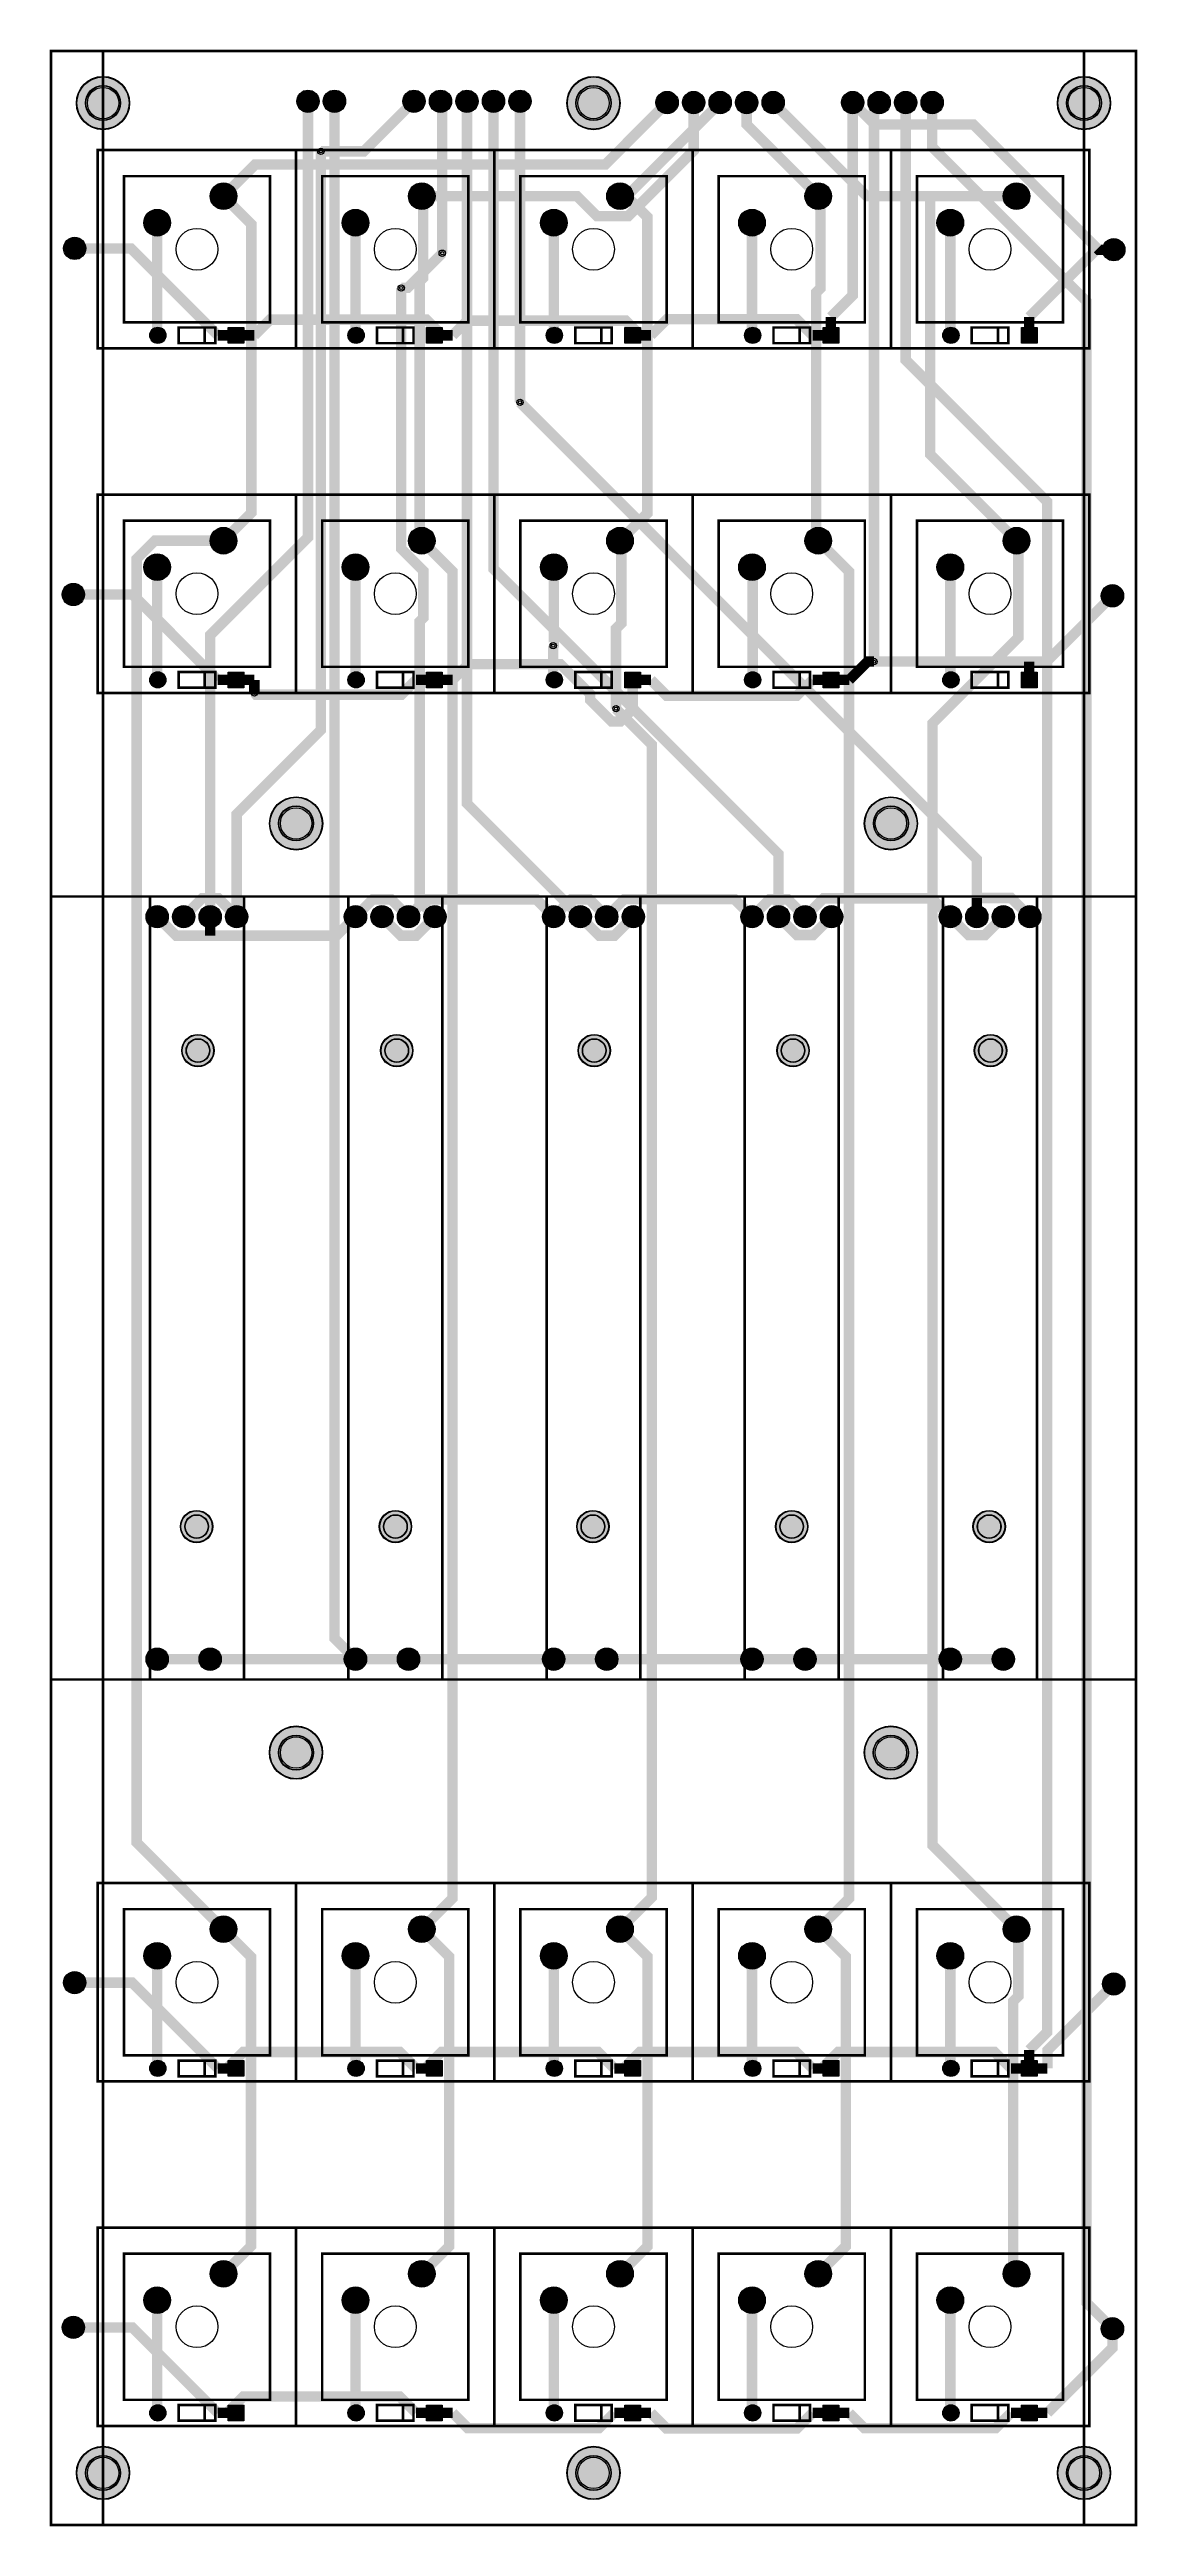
# Model space of a CAD drawing. Header units: millimetres. Extents: x 0 to 104, y -237 to 0.
import ezdxf

# ---------------------------------------------------------------- set-up
doc = ezdxf.new("R2010")
doc.units = ezdxf.units.MM
for name, color, linetype, true_color in [('BoardOutLine', 7, 'Continuous', 0xff00ff), ('BottomLayer', 7, 'Continuous', 0x0000ff), ('BottomSilkLayer', 7, 'Continuous', 0x66cc33), ('BottomSolderMaskLayer', 7, 'Continuous', 0xaa00ff), ('Document', 7, 'Continuous', 0xffffff), ('Hole', 7, 'Continuous', 0x222222), ('Multi-Layer', 7, 'Continuous', 0xc0c0c0), ('TopLayer', 7, 'Continuous', 0xff0000), ('TopSilkLayer', 7, 'Continuous', 0xffcc00), ('TopSolderMaskLayer', 7, 'Continuous', 0x800080)]:
    doc.layers.add(name, color=color, linetype=linetype, true_color=true_color)

msp = doc.modelspace()

# ---------------------------------------------------------------- hatches: boundary and pattern name
at = {"layer": 'BottomSolderMaskLayer'}
for points in [[(2.4491949999999116, -4.999990000000025, 1), (7.5507849999999115, -4.999990000000025, 1)], [(23.571200000000033, -4.826000000000022, 1), (25.704800000000034, -4.826000000000022, 1)], [(26.111199999999997, -4.826000000000022, 1), (28.244799999999998, -4.826000000000022, 1)], [(33.73119999999989, -4.826000000000022, 1), (35.86479999999989, -4.826000000000022, 1)], [(36.27120000000008, -4.826000000000022, 1), (38.40480000000008, -4.826000000000022, 1)], [(38.81120000000004, -4.826000000000022, 1), (40.94480000000004, -4.826000000000022, 1)], [(41.351200000000006, -4.826000000000022, 1), (43.48480000000001, -4.826000000000022, 1)], [(43.89119999999997, -4.826000000000022, 1), (46.02479999999997, -4.826000000000022, 1)], [(49.44910099999992, -4.999990000000025, 1), (54.55069099999992, -4.999990000000025, 1)], [(57.98819999999995, -4.9529999999999745, 1), (60.12179999999995, -4.9529999999999745, 1)], [(60.52819999999991, -4.9529999999999745, 1), (62.661799999999914, -4.9529999999999745, 1)], [(63.06819999999988, -4.9529999999999745, 1), (65.20179999999988, -4.9529999999999745, 1)], [(65.60820000000007, -4.9529999999999745, 1), (67.74180000000007, -4.9529999999999745, 1)], [(68.14820000000003, -4.9529999999999745, 1), (70.28180000000003, -4.9529999999999745, 1)], [(75.76819999999992, -4.9529999999999745, 1), (77.90179999999992, -4.9529999999999745, 1)], [(78.30819999999989, -4.9529999999999745, 1), (80.44179999999989, -4.9529999999999745, 1)], [(80.84820000000008, -4.9529999999999745, 1), (82.98180000000008, -4.9529999999999745, 1)], [(83.38820000000004, -4.9529999999999745, 1), (85.52180000000004, -4.9529999999999745, 1)], [(96.44926099999998, -4.999990000000025, 1), (101.55085099999997, -4.999990000000025, 1)], [(15.264472899999921, -13.919962000000055, 1), (17.81547109999992, -13.919962000000055, 1)], [(34.26443490000002, -13.919962000000055, 1), (36.815433100000014, -13.919962000000055, 1)], [(53.264396900000115, -13.919962000000055, 1), (55.81539510000011, -13.919962000000055, 1)], [(72.26461290000002, -13.919962000000055, 1), (74.81561110000003, -13.919962000000055, 1)], [(91.26457490000011, -13.919962000000055, 1), (93.81557310000012, -13.919962000000055, 1)], [(8.914472900000012, -16.45996200000002, 1), (11.465471100000011, -16.45996200000002, 1)], [(27.914434900000106, -16.45996200000002, 1), (30.46543310000011, -16.45996200000002, 1)], [(46.91439689999998, -16.45996200000002, 1), (49.465395099999974, -16.45996200000002, 1)], [(65.91461290000011, -16.45996200000002, 1), (68.46561110000012, -16.45996200000002, 1)], [(84.91457489999998, -16.45996200000002, 1), (87.46557309999999, -16.45996200000002, 1)], [(1.2191999999999446, -18.923000000000002, 1), (3.3527999999999443, -18.923000000000002, 1)], [(100.78719999999993, -19.050000000000068, 1), (102.92079999999993, -19.050000000000068, 1)], [(9.47441589999987, -27.249881999999957, 1), (11.025416099999871, -27.249881999999957, 1)], [(16.974383449892343, -26.474570240860317), (18.525409913548287, -26.474570240860317), (18.525409913548287, -28.02559670451626), (16.974383449892343, -28.02559670451626)], [(28.47437789999997, -27.249881999999957, 1), (30.025378099999966, -27.249881999999957, 1)], [(35.974371713548294, -26.474570240860317), (37.52539817720424, -26.474570240860317), (37.52539817720424, -28.02559670451626), (35.974371713548294, -28.02559670451626)], [(47.47433990000006, -27.249881999999957, 1), (49.025340100000065, -27.249881999999957, 1)], [(54.9743862408601, -26.474570240860317), (56.52541270451604, -26.474570240860317), (56.52541270451604, -28.02559670451626), (54.9743862408601, -28.02559670451626)], [(66.47455589999997, -27.249881999999957, 1), (68.02555609999997, -27.249881999999957, 1)], [(73.97437450451605, -26.474570240860317), (75.525400968172, -26.474570240860317), (75.525400968172, -28.02559670451626), (73.97437450451605, -28.02559670451626)], [(85.47451790000007, -27.249881999999957, 1), (87.02551810000007, -27.249881999999957, 1)], [(92.97438903182808, -26.474570240860317), (94.5254154954838, -26.474570240860317), (94.5254154954838, -28.02559670451626), (92.97438903182808, -28.02559670451626)], [(15.264472899999921, -46.920150000000035, 1), (17.81547109999992, -46.920150000000035, 1)], [(34.26443490000002, -46.920150000000035, 1), (36.815433100000014, -46.920150000000035, 1)], [(53.264396900000115, -46.920150000000035, 1), (55.81539510000011, -46.920150000000035, 1)], [(72.26461290000002, -46.920150000000035, 1), (74.81561110000003, -46.920150000000035, 1)], [(91.26457490000011, -46.920150000000035, 1), (93.81557310000012, -46.920150000000035, 1)], [(8.914472900000012, -49.46015, 1), (11.465471100000011, -49.46015, 1)], [(27.914434900000106, -49.46015, 1), (30.46543310000011, -49.46015, 1)], [(46.91439689999998, -49.46015, 1), (49.465395099999974, -49.46015, 1)], [(65.91461290000011, -49.46015, 1), (68.46561110000012, -49.46015, 1)], [(84.91457489999998, -49.46015, 1), (87.46557309999999, -49.46015, 1)], [(1.0921999999999918, -52.07000000000005, 1), (3.2257999999999916, -52.07000000000005, 1)], [(100.66019999999997, -52.197, 1), (102.79379999999998, -52.197, 1)], [(9.47441589999987, -60.25007000000005, 1), (11.025416099999871, -60.25007000000005, 1)], [(16.974383449892343, -59.47458303182805), (18.525409913548287, -59.47458303182805), (18.525409913548287, -61.02560949548388), (16.974383449892343, -61.02560949548388)], [(28.47437789999997, -60.25007000000005, 1), (30.025378099999966, -60.25007000000005, 1)], [(35.974371713548294, -59.47458303182805), (37.52539817720424, -59.47458303182805), (37.52539817720424, -61.02560949548388), (35.974371713548294, -61.02560949548388)], [(47.47433990000006, -60.25007000000005, 1), (49.025340100000065, -60.25007000000005, 1)], [(54.9743862408601, -59.47458303182805), (56.52541270451604, -59.47458303182805), (56.52541270451604, -61.02560949548388), (54.9743862408601, -61.02560949548388)], [(66.47455589999997, -60.25007000000005, 1), (68.02555609999997, -60.25007000000005, 1)], [(73.97437450451605, -59.47458303182805), (75.525400968172, -59.47458303182805), (75.525400968172, -61.02560949548388), (73.97437450451605, -61.02560949548388)], [(85.47451790000007, -60.25007000000005, 1), (87.02551810000007, -60.25007000000005, 1)], [(92.97438903182808, -59.47458303182805), (94.5254154954838, -59.47458303182805), (94.5254154954838, -61.02560949548388), (92.97438903182808, -61.02560949548388)], [(20.94928500000014, -74.00010599999996, 1), (26.05087500000014, -74.00010599999996, 1)], [(77.94917099999998, -74.00010599999996, 1), (83.05076099999997, -74.00010599999996, 1)], [(9.123172000000011, -82.9363340000001, 1), (11.256772000000012, -82.9363340000001, 1)], [(11.663171999999975, -82.9363340000001, 1), (13.796771999999976, -82.9363340000001, 1)], [(14.203171999999938, -82.9363340000001, 1), (16.33677199999994, -82.9363340000001, 1)], [(16.743171999999902, -82.9363340000001, 1), (18.876771999999903, -82.9363340000001, 1)], [(28.123134000000107, -82.9363340000001, 1), (30.256734000000108, -82.9363340000001, 1)], [(30.66313400000007, -82.9363340000001, 1), (32.79673400000007, -82.9363340000001, 1)], [(33.203134000000034, -82.9363340000001, 1), (35.336734000000035, -82.9363340000001, 1)], [(35.743134, -82.9363340000001, 1), (37.876734, -82.9363340000001, 1)], [(47.123095999999975, -82.9363340000001, 1), (49.25669599999998, -82.9363340000001, 1)], [(49.66309599999994, -82.9363340000001, 1), (51.79669599999994, -82.9363340000001, 1)], [(52.2030959999999, -82.9363340000001, 1), (54.336695999999904, -82.9363340000001, 1)], [(54.743096000000094, -82.9363340000001, 1), (56.876696000000095, -82.9363340000001, 1)], [(66.12331200000011, -82.9363340000001, 1), (68.25691200000011, -82.9363340000001, 1)], [(68.66331200000008, -82.9363340000001, 1), (70.79691200000008, -82.9363340000001, 1)], [(71.20331200000004, -82.9363340000001, 1), (73.33691200000004, -82.9363340000001, 1)], [(73.743312, -82.9363340000001, 1), (75.876912, -82.9363340000001, 1)], [(85.12327399999998, -82.9363340000001, 1), (87.25687399999998, -82.9363340000001, 1)], [(87.66327399999994, -82.9363340000001, 1), (89.79687399999995, -82.9363340000001, 1)], [(90.20327399999991, -82.9363340000001, 1), (92.33687399999991, -82.9363340000001, 1)], [(92.7432740000001, -82.9363340000001, 1), (94.8768740000001, -82.9363340000001, 1)], [(12.546202999999867, -95.75800000000004, 1), (15.647796999999866, -95.75800000000004, 1)], [(31.59620300000005, -95.75800000000004, 1), (34.69779700000005, -95.75800000000004, 1)], [(50.51920300000005, -95.75800000000004, 1), (53.62079700000005, -95.75800000000004, 1)], [(69.569203, -95.75800000000004, 1), (72.67079700000001, -95.75800000000004, 1)], [(88.492203, -95.75800000000004, 1), (91.59379700000001, -95.75800000000004, 1)], [(12.419202999999914, -141.351, 1), (15.520796999999913, -141.351, 1)], [(31.46920299999987, -141.351, 1), (34.57079699999987, -141.351, 1)], [(50.39220299999987, -141.351, 1), (53.49379699999987, -141.351, 1)], [(69.44220300000005, -141.351, 1), (72.54379700000005, -141.351, 1)], [(88.36520300000005, -141.351, 1), (91.46679700000006, -141.351, 1)], [(9.123172000000011, -154.0563340000001, 1), (11.256772000000012, -154.0563340000001, 1)], [(14.203171999999938, -154.0563340000001, 1), (16.33677199999994, -154.0563340000001, 1)], [(28.123134000000107, -154.0563340000001, 1), (30.256734000000108, -154.0563340000001, 1)], [(33.203134000000034, -154.0563340000001, 1), (35.336734000000035, -154.0563340000001, 1)], [(47.123095999999975, -154.0563340000001, 1), (49.25669599999998, -154.0563340000001, 1)], [(52.2030959999999, -154.0563340000001, 1), (54.336695999999904, -154.0563340000001, 1)], [(66.12331200000011, -154.0563340000001, 1), (68.25691200000011, -154.0563340000001, 1)], [(71.20331200000004, -154.0563340000001, 1), (73.33691200000004, -154.0563340000001, 1)], [(85.12327399999998, -154.0563340000001, 1), (87.25687399999998, -154.0563340000001, 1)], [(90.20327399999991, -154.0563340000001, 1), (92.33687399999991, -154.0563340000001, 1)], [(20.944205000000004, -162.99992800000007, 1), (26.045795000000005, -162.99992800000007, 1)], [(77.94409099999984, -162.99992800000007, 1), (83.04568099999983, -162.99992800000007, 1)], [(15.264472899999921, -179.92013800000007, 1), (17.81547109999992, -179.92013800000007, 1)], [(34.26443490000002, -179.92013800000007, 1), (36.815433100000014, -179.92013800000007, 1)], [(53.264396900000115, -179.92013800000007, 1), (55.81539510000011, -179.92013800000007, 1)], [(72.26461290000002, -179.92013800000007, 1), (74.81561110000003, -179.92013800000007, 1)], [(91.26457490000011, -179.92013800000007, 1), (93.81557310000012, -179.92013800000007, 1)], [(8.914472900000012, -182.459884, 1), (11.465471100000011, -182.459884, 1)], [(27.914434900000106, -182.459884, 1), (30.46543310000011, -182.459884, 1)], [(46.91439689999998, -182.459884, 1), (49.465395099999974, -182.459884, 1)], [(65.91461290000011, -182.459884, 1), (68.46561110000012, -182.459884, 1)], [(84.91457489999998, -182.459884, 1), (87.46557309999999, -182.459884, 1)], [(1.2191999999999446, -185.0390000000001, 1), (3.3527999999999443, -185.0390000000001, 1)], [(100.78719999999993, -185.16600000000005, 1), (102.92079999999993, -185.16600000000005, 1)], [(9.47441589999987, -193.2500580000002, 1), (11.025416099999871, -193.2500580000002, 1)], [(16.974383449892343, -192.47457103182808), (18.525409913548287, -192.47457103182808), (18.525409913548287, -194.02559749548402), (16.974383449892343, -194.02559749548402)], [(28.47437789999997, -193.2500580000002, 1), (30.025378099999966, -193.2500580000002, 1)], [(35.974371713548294, -192.47457103182808), (37.52539817720424, -192.47457103182808), (37.52539817720424, -194.02559749548402), (35.974371713548294, -194.02559749548402)], [(47.47433990000006, -193.2500580000002, 1), (49.025340100000065, -193.2500580000002, 1)], [(54.9743862408601, -192.47457103182808), (56.52541270451604, -192.47457103182808), (56.52541270451604, -194.02559749548402), (54.9743862408601, -194.02559749548402)], [(66.47455589999997, -193.2500580000002, 1), (68.02555609999997, -193.2500580000002, 1)], [(73.97437450451605, -192.47457103182808), (75.525400968172, -192.47457103182808), (75.525400968172, -194.02559749548402), (73.97437450451605, -194.02559749548402)], [(85.47451790000007, -193.2500580000002, 1), (87.02551810000007, -193.2500580000002, 1)], [(92.97438903182808, -192.47457103182808), (94.5254154954838, -192.47457103182808), (94.5254154954838, -194.02559749548402), (92.97438903182808, -194.02559749548402)], [(15.264472899999921, -212.920072, 1), (17.81547109999992, -212.920072, 1)], [(34.26443490000002, -212.920072, 1), (36.815433100000014, -212.920072, 1)], [(53.264396900000115, -212.920072, 1), (55.81539510000011, -212.920072, 1)], [(72.26461290000002, -212.920072, 1), (74.81561110000003, -212.920072, 1)], [(91.26457490000011, -212.920072, 1), (93.81557310000012, -212.920072, 1)], [(8.914472900000012, -215.46007199999997, 1), (11.465471100000011, -215.46007199999997, 1)], [(27.914434900000106, -215.46007199999997, 1), (30.46543310000011, -215.46007199999997, 1)], [(46.91439689999998, -215.46007199999997, 1), (49.465395099999974, -215.46007199999997, 1)], [(65.91461290000011, -215.46007199999997, 1), (68.46561110000012, -215.46007199999997, 1)], [(84.91457489999998, -215.46007199999997, 1), (87.46557309999999, -215.46007199999997, 1)], [(1.0921999999999918, -218.05900000000008, 1), (3.2257999999999916, -218.05900000000008, 1)], [(100.66019999999997, -218.18600000000004, 1), (102.79379999999998, -218.18600000000004, 1)], [(9.47441589999987, -226.2499919999999, 1), (11.025416099999871, -226.2499919999999, 1)], [(16.974383449892343, -225.4745838227958), (18.525409913548287, -225.4745838227958), (18.525409913548287, -227.02561028645175), (16.974383449892343, -227.02561028645175)], [(28.47437789999997, -226.2499919999999, 1), (30.025378099999966, -226.2499919999999, 1)], [(35.974371713548294, -225.4745838227958), (37.52539817720424, -225.4745838227958), (37.52539817720424, -227.02561028645175), (35.974371713548294, -227.02561028645175)], [(47.47433990000006, -226.2499919999999, 1), (49.025340100000065, -226.2499919999999, 1)], [(54.9743862408601, -225.4745838227958), (56.52541270451604, -225.4745838227958), (56.52541270451604, -227.02561028645175), (54.9743862408601, -227.02561028645175)], [(66.47455589999997, -226.2499919999999, 1), (68.02555609999997, -226.2499919999999, 1)], [(73.97437450451605, -225.4745838227958), (75.525400968172, -225.4745838227958), (75.525400968172, -227.02561028645175), (73.97437450451605, -227.02561028645175)], [(85.47451790000007, -226.2499919999999, 1), (87.02551810000007, -226.2499919999999, 1)], [(92.97438903182808, -225.4745838227958), (94.5254154954838, -225.4745838227958), (94.5254154954838, -227.02561028645175), (92.97438903182808, -227.02561028645175)], [(2.4491949999999116, -232.00004400000023, 1), (7.5507849999999115, -232.00004400000023, 1)], [(49.44910099999992, -232.00004400000023, 1), (54.55069099999992, -232.00004400000023, 1)], [(96.44926099999998, -232.00004400000023, 1), (101.55085099999997, -232.00004400000023, 1)]]:
    msp.add_hatch(color=256, dxfattribs=at).paths.add_polyline_path(points)
at = {"layer": 'TopSolderMaskLayer'}
for points in [[(2.4491949999999116, -4.999990000000025, 1), (7.5507849999999115, -4.999990000000025, 1)], [(23.571200000000033, -4.826000000000022, 1), (25.704800000000034, -4.826000000000022, 1)], [(26.111199999999997, -4.826000000000022, 1), (28.244799999999998, -4.826000000000022, 1)], [(33.73119999999989, -4.826000000000022, 1), (35.86479999999989, -4.826000000000022, 1)], [(36.27120000000008, -4.826000000000022, 1), (38.40480000000008, -4.826000000000022, 1)], [(38.81120000000004, -4.826000000000022, 1), (40.94480000000004, -4.826000000000022, 1)], [(41.351200000000006, -4.826000000000022, 1), (43.48480000000001, -4.826000000000022, 1)], [(43.89119999999997, -4.826000000000022, 1), (46.02479999999997, -4.826000000000022, 1)], [(49.44910099999992, -4.999990000000025, 1), (54.55069099999992, -4.999990000000025, 1)], [(57.98819999999995, -4.9529999999999745, 1), (60.12179999999995, -4.9529999999999745, 1)], [(60.52819999999991, -4.9529999999999745, 1), (62.661799999999914, -4.9529999999999745, 1)], [(63.06819999999988, -4.9529999999999745, 1), (65.20179999999988, -4.9529999999999745, 1)], [(65.60820000000007, -4.9529999999999745, 1), (67.74180000000007, -4.9529999999999745, 1)], [(68.14820000000003, -4.9529999999999745, 1), (70.28180000000003, -4.9529999999999745, 1)], [(75.76819999999992, -4.9529999999999745, 1), (77.90179999999992, -4.9529999999999745, 1)], [(78.30819999999989, -4.9529999999999745, 1), (80.44179999999989, -4.9529999999999745, 1)], [(80.84820000000008, -4.9529999999999745, 1), (82.98180000000008, -4.9529999999999745, 1)], [(83.38820000000004, -4.9529999999999745, 1), (85.52180000000004, -4.9529999999999745, 1)], [(96.44926099999998, -4.999990000000025, 1), (101.55085099999997, -4.999990000000025, 1)], [(15.264472899999921, -13.919962000000055, 1), (17.81547109999992, -13.919962000000055, 1)], [(34.26443490000002, -13.919962000000055, 1), (36.815433100000014, -13.919962000000055, 1)], [(53.264396900000115, -13.919962000000055, 1), (55.81539510000011, -13.919962000000055, 1)], [(72.26461290000002, -13.919962000000055, 1), (74.81561110000003, -13.919962000000055, 1)], [(91.26457490000011, -13.919962000000055, 1), (93.81557310000012, -13.919962000000055, 1)], [(8.914472900000012, -16.45996200000002, 1), (11.465471100000011, -16.45996200000002, 1)], [(27.914434900000106, -16.45996200000002, 1), (30.46543310000011, -16.45996200000002, 1)], [(46.91439689999998, -16.45996200000002, 1), (49.465395099999974, -16.45996200000002, 1)], [(65.91461290000011, -16.45996200000002, 1), (68.46561110000012, -16.45996200000002, 1)], [(84.91457489999998, -16.45996200000002, 1), (87.46557309999999, -16.45996200000002, 1)], [(1.2191999999999446, -18.923000000000002, 1), (3.3527999999999443, -18.923000000000002, 1)], [(100.78719999999993, -19.050000000000068, 1), (102.92079999999993, -19.050000000000068, 1)], [(9.47441589999987, -27.249881999999957, 1), (11.025416099999871, -27.249881999999957, 1)], [(16.974383449892343, -26.474570240860317), (18.525409913548287, -26.474570240860317), (18.525409913548287, -28.02559670451626), (16.974383449892343, -28.02559670451626)], [(28.47437789999997, -27.249881999999957, 1), (30.025378099999966, -27.249881999999957, 1)], [(35.974371713548294, -26.474570240860317), (37.52539817720424, -26.474570240860317), (37.52539817720424, -28.02559670451626), (35.974371713548294, -28.02559670451626)], [(47.47433990000006, -27.249881999999957, 1), (49.025340100000065, -27.249881999999957, 1)], [(54.9743862408601, -26.474570240860317), (56.52541270451604, -26.474570240860317), (56.52541270451604, -28.02559670451626), (54.9743862408601, -28.02559670451626)], [(66.47455589999997, -27.249881999999957, 1), (68.02555609999997, -27.249881999999957, 1)], [(73.97437450451605, -26.474570240860317), (75.525400968172, -26.474570240860317), (75.525400968172, -28.02559670451626), (73.97437450451605, -28.02559670451626)], [(85.47451790000007, -27.249881999999957, 1), (87.02551810000007, -27.249881999999957, 1)], [(92.97438903182808, -26.474570240860317), (94.5254154954838, -26.474570240860317), (94.5254154954838, -28.02559670451626), (92.97438903182808, -28.02559670451626)], [(15.264472899999921, -46.920150000000035, 1), (17.81547109999992, -46.920150000000035, 1)], [(34.26443490000002, -46.920150000000035, 1), (36.815433100000014, -46.920150000000035, 1)], [(53.264396900000115, -46.920150000000035, 1), (55.81539510000011, -46.920150000000035, 1)], [(72.26461290000002, -46.920150000000035, 1), (74.81561110000003, -46.920150000000035, 1)], [(91.26457490000011, -46.920150000000035, 1), (93.81557310000012, -46.920150000000035, 1)], [(8.914472900000012, -49.46015, 1), (11.465471100000011, -49.46015, 1)], [(27.914434900000106, -49.46015, 1), (30.46543310000011, -49.46015, 1)], [(46.91439689999998, -49.46015, 1), (49.465395099999974, -49.46015, 1)], [(65.91461290000011, -49.46015, 1), (68.46561110000012, -49.46015, 1)], [(84.91457489999998, -49.46015, 1), (87.46557309999999, -49.46015, 1)], [(1.0921999999999918, -52.07000000000005, 1), (3.2257999999999916, -52.07000000000005, 1)], [(100.66019999999997, -52.197, 1), (102.79379999999998, -52.197, 1)], [(9.47441589999987, -60.25007000000005, 1), (11.025416099999871, -60.25007000000005, 1)], [(16.974383449892343, -59.47458303182805), (18.525409913548287, -59.47458303182805), (18.525409913548287, -61.02560949548388), (16.974383449892343, -61.02560949548388)], [(28.47437789999997, -60.25007000000005, 1), (30.025378099999966, -60.25007000000005, 1)], [(35.974371713548294, -59.47458303182805), (37.52539817720424, -59.47458303182805), (37.52539817720424, -61.02560949548388), (35.974371713548294, -61.02560949548388)], [(47.47433990000006, -60.25007000000005, 1), (49.025340100000065, -60.25007000000005, 1)], [(54.9743862408601, -59.47458303182805), (56.52541270451604, -59.47458303182805), (56.52541270451604, -61.02560949548388), (54.9743862408601, -61.02560949548388)], [(66.47455589999997, -60.25007000000005, 1), (68.02555609999997, -60.25007000000005, 1)], [(73.97437450451605, -59.47458303182805), (75.525400968172, -59.47458303182805), (75.525400968172, -61.02560949548388), (73.97437450451605, -61.02560949548388)], [(85.47451790000007, -60.25007000000005, 1), (87.02551810000007, -60.25007000000005, 1)], [(92.97438903182808, -59.47458303182805), (94.5254154954838, -59.47458303182805), (94.5254154954838, -61.02560949548388), (92.97438903182808, -61.02560949548388)], [(20.94928500000014, -74.00010599999996, 1), (26.05087500000014, -74.00010599999996, 1)], [(77.94917099999998, -74.00010599999996, 1), (83.05076099999997, -74.00010599999996, 1)], [(9.123172000000011, -82.9363340000001, 1), (11.256772000000012, -82.9363340000001, 1)], [(11.663171999999975, -82.9363340000001, 1), (13.796771999999976, -82.9363340000001, 1)], [(14.203171999999938, -82.9363340000001, 1), (16.33677199999994, -82.9363340000001, 1)], [(16.743171999999902, -82.9363340000001, 1), (18.876771999999903, -82.9363340000001, 1)], [(28.123134000000107, -82.9363340000001, 1), (30.256734000000108, -82.9363340000001, 1)], [(30.66313400000007, -82.9363340000001, 1), (32.79673400000007, -82.9363340000001, 1)], [(33.203134000000034, -82.9363340000001, 1), (35.336734000000035, -82.9363340000001, 1)], [(35.743134, -82.9363340000001, 1), (37.876734, -82.9363340000001, 1)], [(47.123095999999975, -82.9363340000001, 1), (49.25669599999998, -82.9363340000001, 1)], [(49.66309599999994, -82.9363340000001, 1), (51.79669599999994, -82.9363340000001, 1)], [(52.2030959999999, -82.9363340000001, 1), (54.336695999999904, -82.9363340000001, 1)], [(54.743096000000094, -82.9363340000001, 1), (56.876696000000095, -82.9363340000001, 1)], [(66.12331200000011, -82.9363340000001, 1), (68.25691200000011, -82.9363340000001, 1)], [(68.66331200000008, -82.9363340000001, 1), (70.79691200000008, -82.9363340000001, 1)], [(71.20331200000004, -82.9363340000001, 1), (73.33691200000004, -82.9363340000001, 1)], [(73.743312, -82.9363340000001, 1), (75.876912, -82.9363340000001, 1)], [(85.12327399999998, -82.9363340000001, 1), (87.25687399999998, -82.9363340000001, 1)], [(87.66327399999994, -82.9363340000001, 1), (89.79687399999995, -82.9363340000001, 1)], [(90.20327399999991, -82.9363340000001, 1), (92.33687399999991, -82.9363340000001, 1)], [(92.7432740000001, -82.9363340000001, 1), (94.8768740000001, -82.9363340000001, 1)], [(12.546202999999867, -95.75800000000004, 1), (15.647796999999866, -95.75800000000004, 1)], [(31.59620300000005, -95.75800000000004, 1), (34.69779700000005, -95.75800000000004, 1)], [(50.51920300000005, -95.75800000000004, 1), (53.62079700000005, -95.75800000000004, 1)], [(69.569203, -95.75800000000004, 1), (72.67079700000001, -95.75800000000004, 1)], [(88.492203, -95.75800000000004, 1), (91.59379700000001, -95.75800000000004, 1)], [(12.419202999999914, -141.351, 1), (15.520796999999913, -141.351, 1)], [(31.46920299999987, -141.351, 1), (34.57079699999987, -141.351, 1)], [(50.39220299999987, -141.351, 1), (53.49379699999987, -141.351, 1)], [(69.44220300000005, -141.351, 1), (72.54379700000005, -141.351, 1)], [(88.36520300000005, -141.351, 1), (91.46679700000006, -141.351, 1)], [(9.123172000000011, -154.0563340000001, 1), (11.256772000000012, -154.0563340000001, 1)], [(14.203171999999938, -154.0563340000001, 1), (16.33677199999994, -154.0563340000001, 1)], [(28.123134000000107, -154.0563340000001, 1), (30.256734000000108, -154.0563340000001, 1)], [(33.203134000000034, -154.0563340000001, 1), (35.336734000000035, -154.0563340000001, 1)], [(47.123095999999975, -154.0563340000001, 1), (49.25669599999998, -154.0563340000001, 1)], [(52.2030959999999, -154.0563340000001, 1), (54.336695999999904, -154.0563340000001, 1)], [(66.12331200000011, -154.0563340000001, 1), (68.25691200000011, -154.0563340000001, 1)], [(71.20331200000004, -154.0563340000001, 1), (73.33691200000004, -154.0563340000001, 1)], [(85.12327399999998, -154.0563340000001, 1), (87.25687399999998, -154.0563340000001, 1)], [(90.20327399999991, -154.0563340000001, 1), (92.33687399999991, -154.0563340000001, 1)], [(20.944205000000004, -162.99992800000007, 1), (26.045795000000005, -162.99992800000007, 1)], [(77.94409099999984, -162.99992800000007, 1), (83.04568099999983, -162.99992800000007, 1)], [(15.264472899999921, -179.92013800000007, 1), (17.81547109999992, -179.92013800000007, 1)], [(34.26443490000002, -179.92013800000007, 1), (36.815433100000014, -179.92013800000007, 1)], [(53.264396900000115, -179.92013800000007, 1), (55.81539510000011, -179.92013800000007, 1)], [(72.26461290000002, -179.92013800000007, 1), (74.81561110000003, -179.92013800000007, 1)], [(91.26457490000011, -179.92013800000007, 1), (93.81557310000012, -179.92013800000007, 1)], [(8.914472900000012, -182.459884, 1), (11.465471100000011, -182.459884, 1)], [(27.914434900000106, -182.459884, 1), (30.46543310000011, -182.459884, 1)], [(46.91439689999998, -182.459884, 1), (49.465395099999974, -182.459884, 1)], [(65.91461290000011, -182.459884, 1), (68.46561110000012, -182.459884, 1)], [(84.91457489999998, -182.459884, 1), (87.46557309999999, -182.459884, 1)], [(1.2191999999999446, -185.0390000000001, 1), (3.3527999999999443, -185.0390000000001, 1)], [(100.78719999999993, -185.16600000000005, 1), (102.92079999999993, -185.16600000000005, 1)], [(9.47441589999987, -193.2500580000002, 1), (11.025416099999871, -193.2500580000002, 1)], [(16.974383449892343, -192.47457103182808), (18.525409913548287, -192.47457103182808), (18.525409913548287, -194.02559749548402), (16.974383449892343, -194.02559749548402)], [(28.47437789999997, -193.2500580000002, 1), (30.025378099999966, -193.2500580000002, 1)], [(35.974371713548294, -192.47457103182808), (37.52539817720424, -192.47457103182808), (37.52539817720424, -194.02559749548402), (35.974371713548294, -194.02559749548402)], [(47.47433990000006, -193.2500580000002, 1), (49.025340100000065, -193.2500580000002, 1)], [(54.9743862408601, -192.47457103182808), (56.52541270451604, -192.47457103182808), (56.52541270451604, -194.02559749548402), (54.9743862408601, -194.02559749548402)], [(66.47455589999997, -193.2500580000002, 1), (68.02555609999997, -193.2500580000002, 1)], [(73.97437450451605, -192.47457103182808), (75.525400968172, -192.47457103182808), (75.525400968172, -194.02559749548402), (73.97437450451605, -194.02559749548402)], [(85.47451790000007, -193.2500580000002, 1), (87.02551810000007, -193.2500580000002, 1)], [(92.97438903182808, -192.47457103182808), (94.5254154954838, -192.47457103182808), (94.5254154954838, -194.02559749548402), (92.97438903182808, -194.02559749548402)], [(15.264472899999921, -212.920072, 1), (17.81547109999992, -212.920072, 1)], [(34.26443490000002, -212.920072, 1), (36.815433100000014, -212.920072, 1)], [(53.264396900000115, -212.920072, 1), (55.81539510000011, -212.920072, 1)], [(72.26461290000002, -212.920072, 1), (74.81561110000003, -212.920072, 1)], [(91.26457490000011, -212.920072, 1), (93.81557310000012, -212.920072, 1)], [(8.914472900000012, -215.46007199999997, 1), (11.465471100000011, -215.46007199999997, 1)], [(27.914434900000106, -215.46007199999997, 1), (30.46543310000011, -215.46007199999997, 1)], [(46.91439689999998, -215.46007199999997, 1), (49.465395099999974, -215.46007199999997, 1)], [(65.91461290000011, -215.46007199999997, 1), (68.46561110000012, -215.46007199999997, 1)], [(84.91457489999998, -215.46007199999997, 1), (87.46557309999999, -215.46007199999997, 1)], [(1.0921999999999918, -218.05900000000008, 1), (3.2257999999999916, -218.05900000000008, 1)], [(100.66019999999997, -218.18600000000004, 1), (102.79379999999998, -218.18600000000004, 1)], [(9.47441589999987, -226.2499919999999, 1), (11.025416099999871, -226.2499919999999, 1)], [(16.974383449892343, -225.4745838227958), (18.525409913548287, -225.4745838227958), (18.525409913548287, -227.02561028645175), (16.974383449892343, -227.02561028645175)], [(28.47437789999997, -226.2499919999999, 1), (30.025378099999966, -226.2499919999999, 1)], [(35.974371713548294, -225.4745838227958), (37.52539817720424, -225.4745838227958), (37.52539817720424, -227.02561028645175), (35.974371713548294, -227.02561028645175)], [(47.47433990000006, -226.2499919999999, 1), (49.025340100000065, -226.2499919999999, 1)], [(54.9743862408601, -225.4745838227958), (56.52541270451604, -225.4745838227958), (56.52541270451604, -227.02561028645175), (54.9743862408601, -227.02561028645175)], [(66.47455589999997, -226.2499919999999, 1), (68.02555609999997, -226.2499919999999, 1)], [(73.97437450451605, -225.4745838227958), (75.525400968172, -225.4745838227958), (75.525400968172, -227.02561028645175), (73.97437450451605, -227.02561028645175)], [(85.47451790000007, -226.2499919999999, 1), (87.02551810000007, -226.2499919999999, 1)], [(92.97438903182808, -225.4745838227958), (94.5254154954838, -225.4745838227958), (94.5254154954838, -227.02561028645175), (92.97438903182808, -227.02561028645175)], [(2.4491949999999116, -232.00004400000023, 1), (7.5507849999999115, -232.00004400000023, 1)], [(49.44910099999992, -232.00004400000023, 1), (54.55069099999992, -232.00004400000023, 1)], [(96.44926099999998, -232.00004400000023, 1), (101.55085099999997, -232.00004400000023, 1)]]:
    msp.add_hatch(color=256, dxfattribs=at).paths.add_polyline_path(points)

# ---------------------------------------------------------------- linework, layer by layer
at = {"layer": 'BoardOutLine', "const_width": 0.254}
msp.add_lwpolyline([(0, 0), (103.99999519999994, 0), (103.99999519999994, -237.0000085999999), (0, -237.0000085999999), (0, 0)], close=True, dxfattribs=at)
at = {"layer": 'BottomLayer', "const_width": 0.9999979999999999}
for points in [[(59.05499999999995, -4.9529999999999745), (53.12206800000001, -10.885932000000025), (19.57400199999995, -10.885932000000025), (16.53997199999992, -13.919962000000055)], [(34.79799999999989, -4.826000000000022), (29.999431999999956, -9.624567999999954), (25.87929799999995, -9.624567999999954)], [(61.594999999999914, -4.9529999999999745), (61.594999999999914, -9.56462399999998), (55.31637399999988, -15.843250000000012), (52.34635199999991, -15.843250000000012), (50.423063999999954, -13.919962000000055), (35.53993400000002, -13.919962000000055)], [(66.67500000000007, -4.9529999999999745), (66.67500000000007, -7.054850000000101), (73.54011200000002, -13.919962000000055)], [(69.21500000000003, -4.9529999999999745), (78.181962, -13.919962000000055), (84.25586400000009, -13.919962000000055)], [(100.29748800000004, -18.951701999999955), (88.39733399999989, -7.051801999999952), (78.9338019999999, -7.051801999999952), (76.83499999999992, -4.9529999999999745)], [(92.54007400000012, -46.920150000000035), (84.25586400000009, -38.63594000000012), (84.25586400000009, -13.919962000000055)], [(84.25586400000009, -13.919962000000055), (92.54007400000012, -13.919962000000055)], [(2.2859999999999445, -18.923000000000002), (7.672069999999962, -18.923000000000002), (15.999206000000072, -27.25013600000011)], [(33.5772760000001, -22.708616000000006), (34.17950999999982, -22.708616000000006), (37.50589400000001, -19.382232000000045)], [(100.29748800000004, -18.951701999999955), (93.74987599999997, -25.499314000000027)], [(101.85399999999993, -19.050000000000068), (100.39553199999989, -19.050000000000068), (100.29748800000004, -18.951701999999955)], [(37.49700399999995, -27.25013600000011), (35.99408600000004, -25.74721800000009), (21.003513999999882, -25.74721800000009), (19.500595999999973, -27.25013600000011)], [(56.49696600000004, -27.25013600000011), (55.08751999999993, -25.84069000000011), (39.91000399999996, -25.84069000000011), (38.50055800000007, -27.25013600000011)], [(72.9990919999999, -27.25013600000011), (71.45807400000001, -25.709118000000103), (59.0417920000001, -25.709118000000103), (57.50077399999998, -27.25013600000011)], [(93.74987599999997, -27.25013600000011), (93.74987599999997, -25.499314000000027)], [(17.750028000000043, -27.25013600000011), (15.999206000000072, -27.25013600000011)], [(17.750028000000043, -27.25013600000011), (19.500595999999973, -27.25013600000011)], [(36.74999000000014, -27.25013600000011), (37.49700399999995, -27.25013600000011)], [(37.625274000000104, -27.25013600000011), (37.49700399999995, -27.25013600000011)], [(37.625274000000104, -27.25013600000011), (38.50055800000007, -27.25013600000011)], [(55.74995200000001, -27.25013600000011), (56.49696600000004, -27.25013600000011)], [(56.62549000000001, -27.25013600000011), (56.49696600000004, -27.25013600000011)], [(56.62549000000001, -27.25013600000011), (57.50077399999998, -27.25013600000011)], [(74.7499140000001, -27.25013600000011), (72.9990919999999, -27.25013600000011)], [(88.73007399999995, -81.13903000000005), (88.73007399999995, -77.437996), (44.95799999999997, -33.66592200000002)], [(54.15737200000001, -63.01435200000003), (54.15737200000001, -55.348123999999984), (54.670451999999955, -54.83504400000004), (54.670451999999955, -47.05070599999999), (54.53989600000011, -46.920150000000035)], [(48.14087400000005, -56.96839), (48.189895999999976, -56.91936800000008), (48.189895999999976, -49.46015)], [(2.158999999999992, -52.07000000000005), (7.819135999999958, -52.07000000000005), (15.999206000000072, -60.25007000000005)], [(101.72699999999998, -52.197), (95.42475200000001, -58.499247999999966), (93.74987599999997, -58.499247999999966)], [(38.50055800000007, -60.25007000000005), (40.01236600000004, -58.73826200000008), (48.808385999999814, -58.73826200000008), (51.67274399999985, -61.602620000000115), (51.67274399999985, -62.16167400000006), (53.7519880000001, -64.24091799999997), (54.56910600000003, -64.24091799999997), (55.74995200000001, -63.06007199999999), (55.74995200000001, -60.25007000000005)], [(78.87563599999987, -58.499247999999966), (78.25155800000005, -58.499247999999966), (76.50073600000007, -60.25007000000005)], [(93.74987599999997, -58.499247999999966), (78.87563599999987, -58.499247999999966)], [(93.74987599999997, -60.25007000000005), (93.74987599999997, -58.499247999999966)], [(17.750028000000043, -60.25007000000005), (15.999206000000072, -60.25007000000005)], [(34.99916800000017, -60.25007000000005), (33.582610000000045, -61.66662800000006), (19.663155999999958, -61.66662800000006), (19.500595999999973, -61.50406799999996)], [(35.87470599999995, -60.25007000000005), (34.99916800000017, -60.25007000000005)], [(35.87470599999995, -60.25007000000005), (36.74999000000014, -60.25007000000005)], [(36.74999000000014, -60.25007000000005), (38.50055800000007, -60.25007000000005)], [(74.7499140000001, -60.25007000000005), (76.50073600000007, -60.25007000000005)], [(12.729971999999975, -82.9363340000001), (14.50466999999992, -81.16163600000004), (16.03527399999996, -81.16163600000004), (17.809971999999902, -82.9363340000001)], [(88.73007399999995, -81.13903000000005), (92.01276999999993, -81.13903000000005), (93.8100740000001, -82.9363340000001)], [(88.73007399999995, -82.9363340000001), (88.73007399999995, -81.13903000000005)], [(10.189972000000012, -82.9363340000001), (12.001754000000005, -84.74811599999998), (15.269971999999939, -84.74811599999998)], [(15.269971999999939, -84.74811599999998), (15.269971999999939, -82.9363340000001)], [(15.269971999999939, -84.74811599999998), (27.378151999999886, -84.74811599999998), (29.189934000000108, -82.9363340000001)], [(29.189934000000108, -82.9363340000001), (30.859984000000054, -81.26628400000004), (32.59988399999986, -81.26628400000004), (34.269934000000035, -82.9363340000001)], [(31.72993400000007, -82.9363340000001), (33.541716000000065, -84.74811599999998), (34.99815199999978, -84.74811599999998), (36.809934, -82.9363340000001)], [(34.269934000000035, -82.9363340000001), (35.93998399999998, -81.26628400000004), (46.51984600000003, -81.26628400000004), (48.189895999999976, -82.9363340000001)], [(53.2698959999999, -82.9363340000001), (51.59984599999996, -81.26628400000004), (49.85994599999992, -81.26628400000004), (48.189895999999976, -82.9363340000001)], [(55.809896000000094, -82.9363340000001), (53.9981140000001, -84.74811599999998), (52.54167799999993, -84.74811599999998), (50.72989599999994, -82.9363340000001)], [(67.19011200000011, -82.9363340000001), (65.50761599999998, -81.25383799999997), (54.95239200000003, -81.25383799999997), (53.2698959999999, -82.9363340000001)], [(72.27011200000004, -82.9363340000001), (70.6000620000001, -81.26628400000004), (68.86016200000006, -81.26628400000004), (67.19011200000011, -82.9363340000001)], [(69.73011200000008, -82.9363340000001), (71.47661600000004, -84.68283800000006), (73.06360800000004, -84.68283800000006), (74.810112, -82.9363340000001)], [(86.19007399999998, -82.9363340000001), (84.42807600000003, -81.17433600000004), (74.03210999999999, -81.17433600000004), (72.27011200000004, -82.9363340000001)], [(86.19007399999998, -82.9363340000001), (87.951056, -84.69731600000011), (89.50909200000012, -84.69731600000011), (91.27007399999991, -82.9363340000001)], [(10.189972000000012, -154.0563340000001), (15.269971999999939, -154.0563340000001)], [(15.269971999999939, -154.0563340000001), (29.189934000000108, -154.0563340000001)], [(29.189934000000108, -154.0563340000001), (34.269934000000035, -154.0563340000001)], [(34.269934000000035, -154.0563340000001), (48.189895999999976, -154.0563340000001)], [(53.2698959999999, -154.0563340000001), (48.189895999999976, -154.0563340000001)], [(67.19011200000011, -154.0563340000001), (53.2698959999999, -154.0563340000001)], [(72.27011200000004, -154.0563340000001), (67.19011200000011, -154.0563340000001)], [(86.19007399999998, -154.0563340000001), (72.27011200000004, -154.0563340000001)], [(91.27007399999991, -154.0563340000001), (86.19007399999998, -154.0563340000001)], [(2.2859999999999445, -185.0390000000001), (7.788147999999978, -185.0390000000001), (15.999206000000072, -193.2500580000002)], [(101.85399999999993, -185.16600000000005), (95.50069799999994, -191.51930200000004), (95.50069799999994, -193.2500580000002)], [(16.874744000000078, -193.2500580000002), (18.448781999999824, -191.67602), (33.42512999999997, -191.67602), (34.99916800000017, -193.2500580000002)], [(35.87470599999995, -193.2500580000002), (37.44874399999992, -191.67602), (52.42509200000006, -191.67602), (53.99913000000004, -193.2500580000002)], [(54.87466800000004, -193.2500580000002), (56.44870599999979, -191.67602), (71.42505399999993, -191.67602), (72.9990919999999, -193.2500580000002)], [(73.87463000000014, -193.2500580000002), (75.44866800000011, -191.67602), (90.42501600000003, -191.67602), (91.999054, -193.2500580000002)], [(16.874744000000078, -193.2500580000002), (15.999206000000072, -193.2500580000002)], [(17.750028000000043, -193.2500580000002), (16.874744000000078, -193.2500580000002)], [(35.87470599999995, -193.2500580000002), (34.99916800000017, -193.2500580000002)], [(36.74999000000014, -193.2500580000002), (35.87470599999995, -193.2500580000002)], [(54.87466800000004, -193.2500580000002), (53.99913000000004, -193.2500580000002)], [(55.74995200000001, -193.2500580000002), (54.87466800000004, -193.2500580000002)], [(73.87463000000014, -193.2500580000002), (72.9990919999999, -193.2500580000002)], [(74.7499140000001, -193.2500580000002), (73.87463000000014, -193.2500580000002)], [(93.74987599999997, -193.2500580000002), (91.999054, -193.2500580000002)], [(93.74987599999997, -193.2500580000002), (95.50069799999994, -193.2500580000002)], [(2.158999999999992, -218.05900000000008), (7.808214000000021, -218.05900000000008), (15.999206000000072, -226.2499919999999)], [(101.72699999999998, -218.18600000000004), (101.72699999999998, -220.02368999999987), (95.50069799999994, -226.2499919999999)], [(16.874744000000078, -226.2499919999999), (18.44852800000001, -224.67620799999997), (33.42538399999978, -224.67620799999997), (34.99916800000017, -226.2499919999999)], [(16.874744000000078, -226.2499919999999), (15.999206000000072, -226.2499919999999)], [(17.750028000000043, -226.2499919999999), (16.874744000000078, -226.2499919999999)], [(35.87470599999995, -226.2499919999999), (34.99916800000017, -226.2499919999999)], [(35.87470599999995, -226.2499919999999), (36.74999000000014, -226.2499919999999)], [(36.74999000000014, -226.2499919999999), (38.50055800000007, -226.2499919999999)], [(38.50055800000007, -226.2499919999999), (39.96080399999994, -227.710238), (52.53888399999994, -227.710238), (53.99913000000004, -226.2499919999999)], [(54.87466800000004, -226.2499919999999), (53.99913000000004, -226.2499919999999)], [(54.87466800000004, -226.2499919999999), (55.74995200000001, -226.2499919999999)], [(55.74995200000001, -226.2499919999999), (57.50077399999998, -226.2499919999999)], [(57.50077399999998, -226.2499919999999), (58.993531999999846, -227.74275), (71.50633399999981, -227.74275), (72.9990919999999, -226.2499919999999)], [(73.87463000000014, -226.2499919999999), (72.9990919999999, -226.2499919999999)], [(73.87463000000014, -226.2499919999999), (74.7499140000001, -226.2499919999999)], [(74.7499140000001, -226.2499919999999), (76.50073600000007, -226.2499919999999)], [(76.50073600000007, -226.2499919999999), (77.96098199999994, -227.710238), (90.53880800000013, -227.710238), (91.999054, -226.2499919999999)], [(93.74987599999997, -226.2499919999999), (91.999054, -226.2499919999999)], [(93.74987599999997, -226.2499919999999), (95.50069799999994, -226.2499919999999)]]:
    msp.add_lwpolyline(points, dxfattribs=at)
at = {"layer": 'BottomSilkLayer', "const_width": 0.2500122}
for points in [[(12.250039000000129, -26.49994700000002), (15.750032000000033, -26.49994700000002), (15.750032000000033, -27.999893199999974), (12.250039000000129, -27.999893199999974), (12.250039000000129, -26.49994700000002)], [(31.250026400000138, -26.49994700000002), (34.75001940000004, -26.49994700000002), (34.75001940000004, -27.999893199999974), (31.250026400000138, -27.999893199999974), (31.250026400000138, -26.49994700000002)], [(50.25003919999983, -26.49994700000002), (53.750032199999964, -26.49994700000002), (53.750032199999964, -27.999893199999974), (50.25003919999983, -27.999893199999974), (50.25003919999983, -26.49994700000002)], [(69.25002659999984, -26.49994700000002), (72.75001959999997, -26.49994700000002), (72.75001959999997, -27.999893199999974), (69.25002659999984, -27.999893199999974), (69.25002659999984, -26.49994700000002)], [(88.25003939999999, -26.49994700000002), (91.7500323999999, -26.49994700000002), (91.7500323999999, -27.999893199999974), (88.25003939999999, -27.999893199999974), (88.25003939999999, -26.49994700000002)], [(12.250039000000129, -59.49998260000007), (15.750057399999946, -59.49998260000007), (15.750057399999946, -60.999903399999994), (12.250039000000129, -60.999903399999994), (12.250039000000129, -59.49998260000007)], [(31.250051799999824, -59.49998260000007), (34.7499939999999, -59.49998260000007), (34.7499939999999, -60.999903399999994), (31.250051799999824, -60.999903399999994), (31.250051799999824, -59.49998260000007)], [(50.25008999999989, -59.49998260000007), (53.750032199999964, -59.49998260000007), (53.750032199999964, -60.999903399999994), (50.25008999999989, -60.999903399999994), (50.25008999999989, -59.49998260000007)], [(69.24997580000002, -59.49998260000007), (72.75004499999989, -59.49998260000007), (72.75004499999989, -60.999903399999994), (69.24997580000002, -60.999903399999994), (69.24997580000002, -59.49998260000007)], [(88.24998859999994, -59.49998260000007), (91.75005780000004, -59.49998260000007), (91.75005780000004, -60.999903399999994), (88.24998859999994, -60.999903399999994), (88.24998859999994, -59.49998260000007)], [(12.250039000000129, -192.49997059999998), (15.750057399999946, -192.49997059999998), (15.750057399999946, -193.9998913999999), (12.250039000000129, -193.9998913999999), (12.250039000000129, -192.49997059999998)], [(31.250051799999824, -192.49997059999998), (34.7499939999999, -192.49997059999998), (34.7499939999999, -193.9998913999999), (31.250051799999824, -193.9998913999999), (31.250051799999824, -192.49997059999998)], [(50.25008999999989, -192.49997059999998), (53.750032199999964, -192.49997059999998), (53.750032199999964, -193.9998913999999), (50.25008999999989, -193.9998913999999), (50.25008999999989, -192.49997059999998)], [(69.24997580000002, -192.49997059999998), (72.75004499999989, -192.49997059999998), (72.75004499999989, -193.9998913999999), (69.24997580000002, -193.9998913999999), (69.24997580000002, -192.49997059999998)], [(88.24998859999994, -192.49997059999998), (91.75005780000004, -192.49997059999998), (91.75005780000004, -193.9998913999999), (88.24998859999994, -193.9998913999999), (88.24998859999994, -192.49997059999998)], [(12.250039000000129, -225.4999807999999), (15.750057399999946, -225.4999807999999), (15.750057399999946, -226.99990160000004), (12.250039000000129, -226.99990160000004), (12.250039000000129, -225.4999807999999)], [(31.250051799999824, -225.4999807999999), (34.7499939999999, -225.4999807999999), (34.7499939999999, -226.99990160000004), (31.250051799999824, -226.99990160000004), (31.250051799999824, -225.4999807999999)], [(50.25008999999989, -225.4999807999999), (53.750032199999964, -225.4999807999999), (53.750032199999964, -226.99990160000004), (50.25008999999989, -226.99990160000004), (50.25008999999989, -225.4999807999999)], [(69.24997580000002, -225.4999807999999), (72.75004499999989, -225.4999807999999), (72.75004499999989, -226.99990160000004), (69.24997580000002, -226.99990160000004), (69.24997580000002, -225.4999807999999)], [(88.24998859999994, -225.4999807999999), (91.75005780000004, -225.4999807999999), (91.75005780000004, -226.99990160000004), (88.24998859999994, -226.99990160000004), (88.24998859999994, -225.4999807999999)]]:
    msp.add_lwpolyline(points, close=True, dxfattribs=at)
for points in [[(14.750034000000028, -27.999893199999974), (14.750034000000028, -26.49882940000009)], [(33.75002140000004, -27.999893199999974), (33.75002140000004, -26.49882940000009)], [(52.75003419999996, -27.999893199999974), (52.75003419999996, -26.49882940000009)], [(71.75002159999997, -27.999893199999974), (71.75002159999997, -26.49882940000009)], [(90.75003439999989, -27.999893199999974), (90.75003439999989, -26.49882940000009)], [(14.750034000000028, -60.999903399999994), (14.750034000000028, -59.49886500000002)], [(33.749995999999896, -60.999903399999994), (33.749995999999896, -59.49886500000002)], [(52.750008800000046, -60.999903399999994), (52.750008800000046, -59.49886500000002)], [(71.75004699999988, -60.999903399999994), (71.75004699999988, -59.49886500000002)], [(90.75005980000003, -60.999903399999994), (90.75005980000003, -59.49886500000002)], [(14.750034000000028, -193.9998913999999), (14.750034000000028, -192.49885299999994)], [(33.749995999999896, -193.9998913999999), (33.749995999999896, -192.49885299999994)], [(52.750008800000046, -193.9998913999999), (52.750008800000046, -192.49885299999994)], [(71.75004699999988, -193.9998913999999), (71.75004699999988, -192.49885299999994)], [(90.75005980000003, -193.9998913999999), (90.75005980000003, -192.49885299999994)], [(14.750034000000028, -226.99990160000004), (14.750034000000028, -225.49886320000007)], [(33.749995999999896, -226.99990160000004), (33.749995999999896, -225.49886320000007)], [(52.750008800000046, -226.99990160000004), (52.750008800000046, -225.49886320000007)], [(71.75004699999988, -226.99990160000004), (71.75004699999988, -225.49886320000007)], [(90.75005980000003, -226.99990160000004), (90.75005980000003, -225.49886320000007)]]:
    msp.add_lwpolyline(points, dxfattribs=at)
at = {"layer": 'BottomSolderMaskLayer'}
for centre, radius in [((4.999989999999912, -4.999990000000025), 2.550795), ((4.999989999999912, -4.999990000000025), 1.6835376580645165), ((24.638000000000034, -4.826000000000022), 1.0668), ((24.638000000000034, -4.826000000000022), 0.48006000000000004), ((27.177999999999997, -4.826000000000022), 1.0668), ((27.177999999999997, -4.826000000000022), 0.48006000000000004), ((34.79799999999989, -4.826000000000022), 1.0668), ((34.79799999999989, -4.826000000000022), 0.48006000000000004), ((37.33800000000008, -4.826000000000022), 1.0668), ((37.33800000000008, -4.826000000000022), 0.48006000000000004), ((39.87800000000004, -4.826000000000022), 1.0668), ((39.87800000000004, -4.826000000000022), 0.48006000000000004), ((42.418000000000006, -4.826000000000022), 1.0668), ((42.418000000000006, -4.826000000000022), 0.48006000000000004), ((44.95799999999997, -4.826000000000022), 1.0668), ((44.95799999999997, -4.826000000000022), 0.48006000000000004), ((51.99989599999992, -4.999990000000025), 2.550795), ((51.99999760000003, -4.999990000000025), 1.6835376580645165), ((59.05499999999995, -4.9529999999999745), 1.0668), ((59.05499999999995, -4.9529999999999745), 0.48006000000000004), ((61.594999999999914, -4.9529999999999745), 1.0668), ((61.594999999999914, -4.9529999999999745), 0.48006000000000004), ((64.13499999999988, -4.9529999999999745), 1.0668), ((64.13499999999988, -4.9529999999999745), 0.48006000000000004), ((66.67500000000007, -4.9529999999999745), 1.0668), ((66.67500000000007, -4.9529999999999745), 0.48006000000000004), ((69.21500000000003, -4.9529999999999745), 1.0668), ((69.21500000000003, -4.9529999999999745), 0.48006000000000004), ((76.83499999999992, -4.9529999999999745), 1.0668), ((76.83499999999992, -4.9529999999999745), 0.48006000000000004), ((79.37499999999989, -4.9529999999999745), 1.0668), ((79.37499999999989, -4.9529999999999745), 0.48006000000000004), ((81.91500000000008, -4.9529999999999745), 1.0668), ((81.91500000000008, -4.9529999999999745), 0.48006000000000004), ((84.45500000000004, -4.9529999999999745), 1.0668), ((84.45500000000004, -4.9529999999999745), 0.48006000000000004), ((99.00005599999997, -4.999990000000025), 2.550795), ((99.00000519999992, -4.999990000000025), 1.6835376580645165), ((16.53997199999992, -13.919962000000055), 1.2754990999999998), ((16.53999740000006, -13.920012799999995), 0.765312419096774), ((35.53993400000002, -13.919962000000055), 1.2754990999999998), ((35.53998479999984, -13.920012799999995), 0.765312419096774), ((54.53989600000011, -13.919962000000055), 1.2754990999999998), ((54.53999759999999, -13.920012799999995), 0.765312419096774), ((73.54011200000002, -13.919962000000055), 1.2754990999999998), ((73.539985, -13.920012799999995), 0.765312419096774), ((92.54007400000012, -13.919962000000055), 1.2754990999999998), ((92.53999780000015, -13.920012799999995), 0.765312419096774), ((10.189972000000012, -16.45996200000002), 1.2754990999999998), ((10.189997399999925, -16.46001279999996), 0.765312419096774), ((29.189934000000108, -16.45996200000002), 1.2754990999999998), ((29.189984799999934, -16.46001279999996), 0.765312419096774), ((48.189895999999976, -16.45996200000002), 1.2754990999999998), ((48.18999760000008, -16.46001279999996), 0.765312419096774), ((67.19011200000011, -16.45996200000002), 1.2754990999999998), ((67.18998500000009, -16.46001279999996), 0.765312419096774), ((86.19007399999998, -16.45996200000002), 1.2754990999999998), ((86.18999780000001, -16.46001279999996), 0.765312419096774), ((2.2859999999999445, -18.923000000000002), 1.0668), ((2.2859999999999445, -18.923000000000002), 0.48006000000000004), ((101.85399999999993, -19.050000000000068), 1.0668), ((101.85399999999993, -19.050000000000068), 0.48006000000000004), ((10.249915999999871, -27.249881999999957), 0.7755001000000001), ((10.250093799999945, -27.250085200000058), 0.4136000533333334), ((17.749901000000023, -27.250085200000058), 0.4136000533333334), ((29.249877999999967, -27.249881999999957), 0.7755001000000001), ((29.250081199999954, -27.250085200000058), 0.4136000533333334), ((36.749888399999804, -27.250085200000058), 0.4136000533333334), ((48.24984000000006, -27.249881999999957), 0.7755001000000001), ((48.250094000000104, -27.250085200000058), 0.4136000533333334), ((55.749901199999954, -27.250085200000058), 0.4136000533333334), ((67.25005599999997, -27.249881999999957), 0.7755001000000001), ((67.25008140000011, -27.250085200000058), 0.4136000533333334), ((74.74988859999996, -27.250085200000058), 0.4136000533333334), ((86.25001800000007, -27.249881999999957), 0.7755001000000001), ((86.25009419999981, -27.250085200000058), 0.4136000533333334), ((93.74990140000011, -27.250085200000058), 0.4136000533333334), ((16.53997199999992, -46.920150000000035), 1.2754990999999998), ((16.53999740000006, -46.920023000000015), 0.765312419096774), ((35.53993400000002, -46.920150000000035), 1.2754990999999998), ((35.53998479999984, -46.920023000000015), 0.765312419096774), ((54.53989600000011, -46.920150000000035), 1.2754990999999998), ((54.53999759999999, -46.920023000000015), 0.765312419096774), ((73.54011200000002, -46.920150000000035), 1.2754990999999998), ((73.539985, -46.920023000000015), 0.765312419096774), ((92.54007400000012, -46.920150000000035), 1.2754990999999998), ((92.53999780000015, -46.920023000000015), 0.765312419096774), ((10.189972000000012, -49.46015), 1.2754990999999998), ((10.189997399999925, -49.46002299999998), 0.765312419096774), ((29.189934000000108, -49.46015), 1.2754990999999998), ((29.189984799999934, -49.46002299999998), 0.765312419096774), ((48.189895999999976, -49.46015), 1.2754990999999998), ((48.18999760000008, -49.46002299999998), 0.765312419096774), ((67.19011200000011, -49.46015), 1.2754990999999998), ((67.18998500000009, -49.46002299999998), 0.765312419096774), ((86.19007399999998, -49.46015), 1.2754990999999998), ((86.18999780000001, -49.46002299999998), 0.765312419096774), ((2.158999999999992, -52.07000000000005), 1.0668), ((2.158999999999992, -52.07000000000005), 0.48006000000000004), ((101.72699999999998, -52.197), 1.0668), ((101.72699999999998, -52.197), 0.48006000000000004), ((10.249915999999871, -60.25007000000005), 0.7755001000000001), ((10.250093799999945, -60.25009540000008), 0.4136000533333334), ((17.749901000000023, -60.25009540000008), 0.4136000533333334), ((29.249877999999967, -60.25007000000005), 0.7755001000000001), ((29.250081199999954, -60.25009540000008), 0.4136000533333334), ((36.749888399999804, -60.25009540000008), 0.4136000533333334), ((48.24984000000006, -60.25007000000005), 0.7755001000000001), ((48.250094000000104, -60.25009540000008), 0.4136000533333334), ((55.749901199999954, -60.25009540000008), 0.4136000533333334), ((67.25005599999997, -60.25007000000005), 0.7755001000000001), ((67.25008140000011, -60.25009540000008), 0.4136000533333334), ((74.74988859999996, -60.25009540000008), 0.4136000533333334), ((86.25001800000007, -60.25007000000005), 0.7755001000000001), ((86.25009419999981, -60.25009540000008), 0.4136000533333334), ((93.74990140000011, -60.25009540000008), 0.4136000533333334), ((23.50008000000014, -74.00010599999996), 2.550795), ((23.500003799999945, -74.00000440000008), 1.6835376580645165), ((80.49996599999997, -74.00010599999996), 2.550795), ((80.49999140000011, -74.00000440000008), 1.6835376580645165), ((10.189972000000012, -82.9363340000001), 1.0668), ((10.189972000000012, -82.93635940000001), 0.48006000000000004), ((12.729971999999975, -82.9363340000001), 1.0668), ((12.729971999999975, -82.93635940000001), 0.48006000000000004), ((15.269971999999939, -82.9363340000001), 1.0668), ((15.269971999999939, -82.93635940000001), 0.48006000000000004), ((17.809971999999902, -82.9363340000001), 1.0668), ((17.809971999999902, -82.93635940000001), 0.48006000000000004), ((29.189934000000108, -82.9363340000001), 1.0668), ((29.189984799999934, -82.93635940000001), 0.48006000000000004), ((31.72993400000007, -82.9363340000001), 1.0668), ((31.729984799999897, -82.93635940000001), 0.48006000000000004), ((34.269934000000035, -82.9363340000001), 1.0668), ((34.26998479999986, -82.93635940000001), 0.48006000000000004), ((36.809934, -82.9363340000001), 1.0668), ((36.809984799999825, -82.93635940000001), 0.48006000000000004), ((48.189895999999976, -82.9363340000001), 1.0668), ((48.18997219999994, -82.93635940000001), 0.48006000000000004), ((50.72989599999994, -82.9363340000001), 1.0668), ((50.72997219999991, -82.93635940000001), 0.48006000000000004), ((53.2698959999999, -82.9363340000001), 1.0668), ((53.26997219999987, -82.93635940000001), 0.48006000000000004), ((55.809896000000094, -82.9363340000001), 1.0668), ((55.809972199999834, -82.93635940000001), 0.48006000000000004), ((67.19011200000011, -82.9363340000001), 1.0668), ((67.18998500000009, -82.93635940000001), 0.48006000000000004), ((69.73011200000008, -82.9363340000001), 1.0668), ((69.72998500000006, -82.93635940000001), 0.48006000000000004), ((72.27011200000004, -82.9363340000001), 1.0668), ((72.26998500000002, -82.93635940000001), 0.48006000000000004), ((74.810112, -82.9363340000001), 1.0668), ((74.80998499999998, -82.93635940000001), 0.48006000000000004), ((86.19007399999998, -82.9363340000001), 1.0668), ((86.1899724000001, -82.93635940000001), 0.48006000000000004), ((88.73007399999995, -82.9363340000001), 1.0668), ((88.72997240000007, -82.93635940000001), 0.48006000000000004), ((91.27007399999991, -82.9363340000001), 1.0668), ((91.26997240000003, -82.93635940000001), 0.48006000000000004), ((93.8100740000001, -82.9363340000001), 1.0668), ((93.80997239999999, -82.93635940000001), 0.48006000000000004), ((14.096999999999866, -95.75800000000004), 1.5507970000000002), ((14.096999999999866, -95.75800000000004), 1.1372511333333335), ((33.14700000000005, -95.75800000000004), 1.5507970000000002), ((33.14700000000005, -95.75800000000004), 1.1372511333333335), ((52.07000000000005, -95.75800000000004), 1.5507970000000002), ((52.07000000000005, -95.75800000000004), 1.1372511333333335), ((71.12, -95.75800000000004), 1.5507970000000002), ((71.12, -95.75800000000004), 1.1372511333333335), ((90.043, -95.75800000000004), 1.5507970000000002), ((90.043, -95.75800000000004), 1.1372511333333335), ((13.969999999999914, -141.351), 1.5507970000000002), ((33.01999999999987, -141.351), 1.5507970000000002), ((51.94299999999987, -141.351), 1.5507970000000002), ((70.99300000000005, -141.351), 1.5507970000000002), ((89.91600000000005, -141.351), 1.5507970000000002), ((13.969999999999914, -141.351), 1.1372511333333335), ((33.01999999999987, -141.351), 1.1372511333333335), ((51.94299999999987, -141.351), 1.1372511333333335), ((70.99300000000005, -141.351), 1.1372511333333335), ((89.91600000000005, -141.351), 1.1372511333333335), ((10.189972000000012, -154.0563340000001), 1.0668), ((10.189972000000012, -154.05635940000002), 0.48006000000000004), ((15.269971999999939, -154.0563340000001), 1.0668), ((15.269971999999939, -154.05635940000002), 0.48006000000000004), ((29.189934000000108, -154.0563340000001), 1.0668), ((29.189984799999934, -154.05635940000002), 0.48006000000000004), ((34.269934000000035, -154.0563340000001), 1.0668), ((34.26998479999986, -154.05635940000002), 0.48006000000000004), ((48.189895999999976, -154.0563340000001), 1.0668), ((48.18997219999994, -154.05635940000002), 0.48006000000000004), ((53.2698959999999, -154.0563340000001), 1.0668), ((53.26997219999987, -154.05635940000002), 0.48006000000000004), ((67.19011200000011, -154.0563340000001), 1.0668), ((67.18998500000009, -154.05635940000002), 0.48006000000000004), ((72.27011200000004, -154.0563340000001), 1.0668), ((72.26998500000002, -154.05635940000002), 0.48006000000000004), ((86.19007399999998, -154.0563340000001), 1.0668), ((86.1899724000001, -154.05635940000002), 0.48006000000000004), ((91.27007399999991, -154.0563340000001), 1.0668), ((91.26997240000003, -154.05635940000002), 0.48006000000000004), ((23.495000000000005, -162.99992800000007), 2.550795), ((23.495000000000005, -163.00000420000003), 1.6835376580645165), ((80.49488599999984, -162.99992800000007), 2.550795), ((80.49498759999994, -163.00000420000003), 1.6835376580645165), ((16.53997199999992, -179.92013800000007), 1.2754990999999998), ((16.53999740000006, -179.92001100000004), 0.765312419096774), ((35.53993400000002, -179.92013800000007), 1.2754990999999998), ((35.53998479999984, -179.92001100000004), 0.765312419096774), ((54.53989600000011, -179.92013800000007), 1.2754990999999998), ((54.53999759999999, -179.92001100000004), 0.765312419096774), ((73.54011200000002, -179.92013800000007), 1.2754990999999998), ((73.539985, -179.92001100000004), 0.765312419096774), ((92.54007400000012, -179.92013800000007), 1.2754990999999998), ((92.53999780000015, -179.92001100000004), 0.765312419096774), ((10.189972000000012, -182.459884), 1.2754990999999998), ((10.189997399999925, -182.460011), 0.765312419096774), ((29.189934000000108, -182.459884), 1.2754990999999998), ((29.189984799999934, -182.460011), 0.765312419096774), ((48.189895999999976, -182.459884), 1.2754990999999998), ((48.18999760000008, -182.460011), 0.765312419096774), ((67.19011200000011, -182.459884), 1.2754990999999998), ((67.18998500000009, -182.460011), 0.765312419096774), ((86.19007399999998, -182.459884), 1.2754990999999998), ((86.18999780000001, -182.460011), 0.765312419096774), ((2.2859999999999445, -185.0390000000001), 1.0668), ((2.2859999999999445, -185.0390000000001), 0.48006000000000004), ((101.85399999999993, -185.16600000000005), 1.0668), ((101.85399999999993, -185.16600000000005), 0.48006000000000004), ((10.249915999999871, -193.2500580000002), 0.7755001000000001), ((10.250093799999945, -193.2500834000001), 0.4136000533333334), ((17.749901000000023, -193.2500834000001), 0.4136000533333334), ((29.249877999999967, -193.2500580000002), 0.7755001000000001), ((29.250081199999954, -193.2500834000001), 0.4136000533333334), ((36.749888399999804, -193.2500834000001), 0.4136000533333334), ((48.24984000000006, -193.2500580000002), 0.7755001000000001), ((48.250094000000104, -193.2500834000001), 0.4136000533333334), ((55.749901199999954, -193.2500834000001), 0.4136000533333334), ((67.25005599999997, -193.2500580000002), 0.7755001000000001), ((67.25008140000011, -193.2500834000001), 0.4136000533333334), ((74.74988859999996, -193.2500834000001), 0.4136000533333334), ((86.25001800000007, -193.2500580000002), 0.7755001000000001), ((86.25009419999981, -193.2500834000001), 0.4136000533333334), ((93.74990140000011, -193.2500834000001), 0.4136000533333334), ((16.53997199999992, -212.920072), 1.2754990999999998), ((16.53999740000006, -212.92002119999995), 0.765312419096774), ((35.53993400000002, -212.920072), 1.2754990999999998), ((35.53998479999984, -212.92002119999995), 0.765312419096774), ((54.53989600000011, -212.920072), 1.2754990999999998), ((54.53999759999999, -212.92002119999995), 0.765312419096774), ((73.54011200000002, -212.920072), 1.2754990999999998), ((73.539985, -212.92002119999995), 0.765312419096774), ((92.54007400000012, -212.920072), 1.2754990999999998), ((92.53999780000015, -212.92002119999995), 0.765312419096774), ((10.189972000000012, -215.46007199999997), 1.2754990999999998), ((10.189997399999925, -215.46002119999991), 0.765312419096774), ((29.189934000000108, -215.46007199999997), 1.2754990999999998), ((29.189984799999934, -215.46002119999991), 0.765312419096774), ((48.189895999999976, -215.46007199999997), 1.2754990999999998), ((48.18999760000008, -215.46002119999991), 0.765312419096774), ((67.19011200000011, -215.46007199999997), 1.2754990999999998), ((67.18998500000009, -215.46002119999991), 0.765312419096774), ((86.19007399999998, -215.46007199999997), 1.2754990999999998), ((86.18999780000001, -215.46002119999991), 0.765312419096774), ((2.158999999999992, -218.05900000000008), 1.0668), ((2.158999999999992, -218.05900000000008), 0.48006000000000004), ((101.72699999999998, -218.18600000000004), 1.0668), ((101.72699999999998, -218.18600000000004), 0.48006000000000004), ((10.249915999999871, -226.2499919999999), 0.7755001000000001), ((10.250093799999945, -226.25009360000024), 0.4136000533333334), ((17.749901000000023, -226.25009360000024), 0.4136000533333334), ((29.249877999999967, -226.2499919999999), 0.7755001000000001), ((29.250081199999954, -226.25009360000024), 0.4136000533333334), ((36.749888399999804, -226.25009360000024), 0.4136000533333334), ((48.24984000000006, -226.2499919999999), 0.7755001000000001), ((48.250094000000104, -226.25009360000024), 0.4136000533333334), ((55.749901199999954, -226.25009360000024), 0.4136000533333334), ((67.25005599999997, -226.2499919999999), 0.7755001000000001), ((67.25008140000011, -226.25009360000024), 0.4136000533333334), ((74.74988859999996, -226.25009360000024), 0.4136000533333334), ((86.25001800000007, -226.2499919999999), 0.7755001000000001), ((86.25009419999981, -226.25009360000024), 0.4136000533333334), ((93.74990140000011, -226.25009360000024), 0.4136000533333334), ((4.999989999999912, -232.00004400000023), 2.550795), ((51.99989599999992, -232.00004400000023), 2.550795), ((99.00005599999997, -232.00004400000023), 2.550795), ((4.999989999999912, -231.99999319999995), 1.6835376580645165), ((51.99999760000003, -231.99999319999995), 1.6835376580645165), ((99.00000519999992, -231.99999319999995), 1.6835376580645165)]:
    msp.add_circle(centre, radius, dxfattribs=at)
at = {"layer": 'Document', "const_width": 0.2500122}
for points in [[(23.500003799999945, -9.500006400000075), (23.500003799999945, -28.500019199999997), (4.499991000000023, -28.500019199999997), (4.499991000000023, -9.500006400000075), (23.500003799999945, -9.500006400000075)], [(42.499991199999954, -9.500006400000075), (42.499991199999954, -28.500019199999997), (23.499978399999804, -28.500019199999997), (23.499978399999804, -9.500006400000075), (42.499991199999954, -9.500006400000075)], [(61.500004000000104, -9.500006400000075), (61.500004000000104, -28.500019199999997), (42.499991199999954, -28.500019199999997), (42.499991199999954, -9.500006400000075), (61.500004000000104, -9.500006400000075)], [(80.49999140000011, -9.500006400000075), (80.49999140000011, -28.500019199999997), (61.49997859999996, -28.500019199999997), (61.49997859999996, -9.500006400000075), (80.49999140000011, -9.500006400000075)], [(99.50000419999981, -9.500006400000075), (99.50000419999981, -28.500019199999997), (80.49999140000011, -28.500019199999997), (80.49999140000011, -9.500006400000075), (99.50000419999981, -9.500006400000075)], [(23.49995300000012, -42.500016600000095), (23.49995300000012, -61.50002940000002), (4.500016399999936, -61.50002940000002), (4.500016399999936, -42.500016600000095), (23.49995300000012, -42.500016600000095)], [(42.499991199999954, -42.500016600000095), (42.499991199999954, -61.50002940000002), (23.49995300000012, -61.50002940000002), (23.49995300000012, -42.500016600000095), (42.499991199999954, -42.500016600000095)], [(61.500004000000104, -42.500016600000095), (61.500004000000104, -61.50002940000002), (42.499991199999954, -61.50002940000002), (42.499991199999954, -42.500016600000095), (61.500004000000104, -42.500016600000095)], [(80.5000167999998, -42.500016600000095), (80.5000167999998, -61.50002940000002), (61.500004000000104, -61.50002940000002), (61.500004000000104, -42.500016600000095), (80.5000167999998, -42.500016600000095)], [(99.50002959999995, -42.500016600000095), (99.50002959999995, -61.50002940000002), (80.5000167999998, -61.50002940000002), (80.5000167999998, -42.500016600000095), (99.50002959999995, -42.500016600000095)], [(23.49995300000012, -175.50000460000012), (23.49995300000012, -194.50001740000005), (4.500016399999936, -194.50001740000005), (4.500016399999936, -175.50000460000012), (23.49995300000012, -175.50000460000012)], [(42.499991199999954, -175.50000460000012), (42.499991199999954, -194.50001740000005), (23.49995300000012, -194.50001740000005), (23.49995300000012, -175.50000460000012), (42.499991199999954, -175.50000460000012)], [(61.500004000000104, -175.50000460000012), (61.500004000000104, -194.50001740000005), (42.499991199999954, -194.50001740000005), (42.499991199999954, -175.50000460000012), (61.500004000000104, -175.50000460000012)], [(80.5000167999998, -175.50000460000012), (80.5000167999998, -194.50001740000005), (61.500004000000104, -194.50001740000005), (61.500004000000104, -175.50000460000012), (80.5000167999998, -175.50000460000012)], [(99.50002959999995, -175.50000460000012), (99.50002959999995, -194.50001740000005), (80.5000167999998, -194.50001740000005), (80.5000167999998, -175.50000460000012), (99.50002959999995, -175.50000460000012)], [(23.49995300000012, -208.50001480000003), (23.49995300000012, -227.50002759999995), (4.500016399999936, -227.50002759999995), (4.500016399999936, -208.50001480000003), (23.49995300000012, -208.50001480000003)], [(42.499991199999954, -208.50001480000003), (42.499991199999954, -227.50002759999995), (23.49995300000012, -227.50002759999995), (23.49995300000012, -208.50001480000003), (42.499991199999954, -208.50001480000003)], [(61.500004000000104, -208.50001480000003), (61.500004000000104, -227.50002759999995), (42.499991199999954, -227.50002759999995), (42.499991199999954, -208.50001480000003), (61.500004000000104, -208.50001480000003)], [(80.5000167999998, -208.50001480000003), (80.5000167999998, -227.50002759999995), (61.500004000000104, -227.50002759999995), (61.500004000000104, -208.50001480000003), (80.5000167999998, -208.50001480000003)], [(99.50002959999995, -208.50001480000003), (99.50002959999995, -227.50002759999995), (80.5000167999998, -227.50002759999995), (80.5000167999998, -208.50001480000003), (99.50002959999995, -208.50001480000003)]]:
    msp.add_lwpolyline(points, close=True, dxfattribs=at)
at = {"layer": 'Hole'}
for centre in [(25.87929799999995, -9.624567999999954), (37.50589400000001, -19.382232000000045), (33.5772760000001, -22.708616000000006), (44.95799999999997, -33.66592200000002), (48.14087400000005, -56.96839), (78.87563599999987, -58.499247999999966), (19.500595999999973, -61.50406799999996), (54.15737200000001, -63.01435200000003)]:
    msp.add_circle(centre, 0.15250160000000001, dxfattribs=at)
at = {"layer": 'Multi-Layer'}
for points in [[(16.999889800000005, -26.50007400000004), (18.49991220000004, -26.50007400000004), (18.49991220000004, -28.000096400000075), (16.999889800000005, -28.000096400000075)], [(35.99987719999979, -26.50007400000004), (37.49989959999982, -26.50007400000004), (37.49989959999982, -28.000096400000075), (35.99987719999979, -28.000096400000075)], [(54.99988999999994, -26.50007400000004), (56.49991239999997, -26.50007400000004), (56.49991239999997, -28.000096400000075), (54.99988999999994, -28.000096400000075)], [(73.99987739999995, -26.50007400000004), (75.49989979999998, -26.50007400000004), (75.49989979999998, -28.000096400000075), (73.99987739999995, -28.000096400000075)], [(92.9998902000001, -26.50007400000004), (94.49991260000013, -26.50007400000004), (94.49991260000013, -28.000096400000075), (92.9998902000001, -28.000096400000075)], [(16.999889800000005, -59.50008420000006), (18.49991220000004, -59.50008420000006), (18.49991220000004, -61.000106600000095), (16.999889800000005, -61.000106600000095)], [(35.99987719999979, -59.50008420000006), (37.49989959999982, -59.50008420000006), (37.49989959999982, -61.000106600000095), (35.99987719999979, -61.000106600000095)], [(54.99988999999994, -59.50008420000006), (56.49991239999997, -59.50008420000006), (56.49991239999997, -61.000106600000095), (54.99988999999994, -61.000106600000095)], [(73.99987739999995, -59.50008420000006), (75.49989979999998, -59.50008420000006), (75.49989979999998, -61.000106600000095), (73.99987739999995, -61.000106600000095)], [(92.9998902000001, -59.50008420000006), (94.49991260000013, -59.50008420000006), (94.49991260000013, -61.000106600000095), (92.9998902000001, -61.000106600000095)], [(16.999889800000005, -192.5000722000001), (18.49991220000004, -192.5000722000001), (18.49991220000004, -194.00009460000012), (16.999889800000005, -194.00009460000012)], [(35.99987719999979, -192.5000722000001), (37.49989959999982, -192.5000722000001), (37.49989959999982, -194.00009460000012), (35.99987719999979, -194.00009460000012)], [(54.99988999999994, -192.5000722000001), (56.49991239999997, -192.5000722000001), (56.49991239999997, -194.00009460000012), (54.99988999999994, -194.00009460000012)], [(73.99987739999995, -192.5000722000001), (75.49989979999998, -192.5000722000001), (75.49989979999998, -194.00009460000012), (73.99987739999995, -194.00009460000012)], [(92.9998902000001, -192.5000722000001), (94.49991260000013, -192.5000722000001), (94.49991260000013, -194.00009460000012), (92.9998902000001, -194.00009460000012)], [(16.999889800000005, -225.50008240000022), (18.49991220000004, -225.50008240000022), (18.49991220000004, -227.00010480000003), (16.999889800000005, -227.00010480000003)], [(35.99987719999979, -225.50008240000022), (37.49989959999982, -225.50008240000022), (37.49989959999982, -227.00010480000003), (35.99987719999979, -227.00010480000003)], [(54.99988999999994, -225.50008240000022), (56.49991239999997, -225.50008240000022), (56.49991239999997, -227.00010480000003), (54.99988999999994, -227.00010480000003)], [(73.99987739999995, -225.50008240000022), (75.49989979999998, -225.50008240000022), (75.49989979999998, -227.00010480000003), (73.99987739999995, -227.00010480000003)], [(92.9998902000001, -225.50008240000022), (94.49991260000013, -225.50008240000022), (94.49991260000013, -227.00010480000003), (92.9998902000001, -227.00010480000003)]]:
    msp.add_lwpolyline(points, close=True, dxfattribs=at)
for centre, radius in [((4.999989999999912, -4.999990000000025), 2.4999949999999997), ((4.999989999999912, -4.999990000000025), 1.6500094), ((24.638000000000034, -4.826000000000022), 1.016), ((24.638000000000034, -4.826000000000022), 0.4572), ((27.177999999999997, -4.826000000000022), 1.016), ((27.177999999999997, -4.826000000000022), 0.4572), ((34.79799999999989, -4.826000000000022), 1.016), ((34.79799999999989, -4.826000000000022), 0.4572), ((37.33800000000008, -4.826000000000022), 1.016), ((37.33800000000008, -4.826000000000022), 0.4572), ((39.87800000000004, -4.826000000000022), 1.016), ((39.87800000000004, -4.826000000000022), 0.4572), ((42.418000000000006, -4.826000000000022), 1.016), ((42.418000000000006, -4.826000000000022), 0.4572), ((44.95799999999997, -4.826000000000022), 1.016), ((44.95799999999997, -4.826000000000022), 0.4572), ((51.99989599999992, -4.999990000000025), 2.4999949999999997), ((51.99999760000003, -4.999990000000025), 1.6500094), ((59.05499999999995, -4.9529999999999745), 1.016), ((59.05499999999995, -4.9529999999999745), 0.4572), ((61.594999999999914, -4.9529999999999745), 1.016), ((61.594999999999914, -4.9529999999999745), 0.4572), ((64.13499999999988, -4.9529999999999745), 1.016), ((64.13499999999988, -4.9529999999999745), 0.4572), ((66.67500000000007, -4.9529999999999745), 1.016), ((66.67500000000007, -4.9529999999999745), 0.4572), ((69.21500000000003, -4.9529999999999745), 1.016), ((69.21500000000003, -4.9529999999999745), 0.4572), ((76.83499999999992, -4.9529999999999745), 1.016), ((76.83499999999992, -4.9529999999999745), 0.4572), ((79.37499999999989, -4.9529999999999745), 1.016), ((79.37499999999989, -4.9529999999999745), 0.4572), ((81.91500000000008, -4.9529999999999745), 1.016), ((81.91500000000008, -4.9529999999999745), 0.4572), ((84.45500000000004, -4.9529999999999745), 1.016), ((84.45500000000004, -4.9529999999999745), 0.4572), ((99.00005599999997, -4.999990000000025), 2.4999949999999997), ((99.00000519999992, -4.999990000000025), 1.6500094), ((25.87929799999995, -9.624567999999954), 0.30500320000000003), ((16.53997199999992, -13.919962000000055), 1.2499974999999999), ((16.53999740000006, -13.920012799999995), 0.7500112), ((35.53993400000002, -13.919962000000055), 1.2499974999999999), ((35.53998479999984, -13.920012799999995), 0.7500112), ((54.53989600000011, -13.919962000000055), 1.2499974999999999), ((54.53999759999999, -13.920012799999995), 0.7500112), ((73.54011200000002, -13.919962000000055), 1.2499974999999999), ((73.539985, -13.920012799999995), 0.7500112), ((92.54007400000012, -13.919962000000055), 1.2499974999999999), ((92.53999780000015, -13.920012799999995), 0.7500112), ((10.189972000000012, -16.45996200000002), 1.2499974999999999), ((10.189997399999925, -16.46001279999996), 0.7500112), ((29.189934000000108, -16.45996200000002), 1.2499974999999999), ((29.189984799999934, -16.46001279999996), 0.7500112), ((48.189895999999976, -16.45996200000002), 1.2499974999999999), ((48.18999760000008, -16.46001279999996), 0.7500112), ((67.19011200000011, -16.45996200000002), 1.2499974999999999), ((67.18998500000009, -16.46001279999996), 0.7500112), ((86.19007399999998, -16.45996200000002), 1.2499974999999999), ((86.18999780000001, -16.46001279999996), 0.7500112), ((2.2859999999999445, -18.923000000000002), 1.016), ((2.2859999999999445, -18.923000000000002), 0.4572), ((13.999971999999957, -18.999961999999982), 1.9999959999999999), ((32.99993400000005, -18.999961999999982), 1.9999959999999999), ((51.99989599999992, -18.999961999999982), 1.9999959999999999), ((71.00011200000006, -18.999961999999982), 1.9999959999999999), ((90.00007399999993, -18.999961999999982), 1.9999959999999999), ((101.85399999999993, -19.050000000000068), 1.016), ((101.85399999999993, -19.050000000000068), 0.4572), ((37.50589400000001, -19.382232000000045), 0.30500320000000003), ((33.5772760000001, -22.708616000000006), 0.30500320000000003), ((10.249915999999871, -27.249881999999957), 0.7499985), ((10.250093799999945, -27.250085200000058), 0.3999992), ((17.749901000000023, -27.250085200000058), 0.3999992), ((29.249877999999967, -27.249881999999957), 0.7499985), ((29.250081199999954, -27.250085200000058), 0.3999992), ((36.749888399999804, -27.250085200000058), 0.3999992), ((48.24984000000006, -27.249881999999957), 0.7499985), ((48.250094000000104, -27.250085200000058), 0.3999992), ((55.749901199999954, -27.250085200000058), 0.3999992), ((67.25005599999997, -27.249881999999957), 0.7499985), ((67.25008140000011, -27.250085200000058), 0.3999992), ((74.74988859999996, -27.250085200000058), 0.3999992), ((86.25001800000007, -27.249881999999957), 0.7499985), ((86.25009419999981, -27.250085200000058), 0.3999992), ((93.74990140000011, -27.250085200000058), 0.3999992), ((44.95799999999997, -33.66592200000002), 0.30500320000000003), ((16.53997199999992, -46.920150000000035), 1.2499974999999999), ((16.53999740000006, -46.920023000000015), 0.7500112), ((35.53993400000002, -46.920150000000035), 1.2499974999999999), ((35.53998479999984, -46.920023000000015), 0.7500112), ((54.53989600000011, -46.920150000000035), 1.2499974999999999), ((54.53999759999999, -46.920023000000015), 0.7500112), ((73.54011200000002, -46.920150000000035), 1.2499974999999999), ((73.539985, -46.920023000000015), 0.7500112), ((92.54007400000012, -46.920150000000035), 1.2499974999999999), ((92.53999780000015, -46.920023000000015), 0.7500112), ((10.189972000000012, -49.46015), 1.2499974999999999), ((10.189997399999925, -49.46002299999998), 0.7500112), ((29.189934000000108, -49.46015), 1.2499974999999999), ((29.189984799999934, -49.46002299999998), 0.7500112), ((48.189895999999976, -49.46015), 1.2499974999999999), ((48.18999760000008, -49.46002299999998), 0.7500112), ((67.19011200000011, -49.46015), 1.2499974999999999), ((67.18998500000009, -49.46002299999998), 0.7500112), ((86.19007399999998, -49.46015), 1.2499974999999999), ((86.18999780000001, -49.46002299999998), 0.7500112), ((2.158999999999992, -52.07000000000005), 1.016), ((2.158999999999992, -52.07000000000005), 0.4572), ((13.999971999999957, -52.00014999999996), 1.9999959999999999), ((32.99993400000005, -52.00014999999996), 1.9999959999999999), ((51.99989599999992, -52.00014999999996), 1.9999959999999999), ((71.00011200000006, -52.00014999999996), 1.9999959999999999), ((90.00007399999993, -52.00014999999996), 1.9999959999999999), ((101.72699999999998, -52.197), 1.016), ((101.72699999999998, -52.197), 0.4572), ((48.14087400000005, -56.96839), 0.30500320000000003), ((78.87563599999987, -58.499247999999966), 0.30500320000000003), ((10.249915999999871, -60.25007000000005), 0.7499985), ((10.250093799999945, -60.25009540000008), 0.3999992), ((17.749901000000023, -60.25009540000008), 0.3999992), ((19.500595999999973, -61.50406799999996), 0.30500320000000003), ((29.249877999999967, -60.25007000000005), 0.7499985), ((29.250081199999954, -60.25009540000008), 0.3999992), ((36.749888399999804, -60.25009540000008), 0.3999992), ((48.24984000000006, -60.25007000000005), 0.7499985), ((48.250094000000104, -60.25009540000008), 0.3999992), ((55.749901199999954, -60.25009540000008), 0.3999992), ((67.25005599999997, -60.25007000000005), 0.7499985), ((67.25008140000011, -60.25009540000008), 0.3999992), ((74.74988859999996, -60.25009540000008), 0.3999992), ((86.25001800000007, -60.25007000000005), 0.7499985), ((86.25009419999981, -60.25009540000008), 0.3999992), ((93.74990140000011, -60.25009540000008), 0.3999992), ((54.15737200000001, -63.01435200000003), 0.30500320000000003), ((23.50008000000014, -74.00010599999996), 2.4999949999999997), ((23.500003799999945, -74.00000440000008), 1.6500094), ((80.49996599999997, -74.00010599999996), 2.4999949999999997), ((80.49999140000011, -74.00000440000008), 1.6500094), ((10.189972000000012, -82.9363340000001), 1.016), ((10.189972000000012, -82.93635940000001), 0.4572), ((12.729971999999975, -82.9363340000001), 1.016), ((12.729971999999975, -82.93635940000001), 0.4572), ((15.269971999999939, -82.9363340000001), 1.016), ((15.269971999999939, -82.93635940000001), 0.4572), ((17.809971999999902, -82.9363340000001), 1.016), ((17.809971999999902, -82.93635940000001), 0.4572), ((29.189934000000108, -82.9363340000001), 1.016), ((29.189984799999934, -82.93635940000001), 0.4572), ((31.72993400000007, -82.9363340000001), 1.016), ((31.729984799999897, -82.93635940000001), 0.4572), ((34.269934000000035, -82.9363340000001), 1.016), ((34.26998479999986, -82.93635940000001), 0.4572), ((36.809934, -82.9363340000001), 1.016), ((36.809984799999825, -82.93635940000001), 0.4572), ((48.189895999999976, -82.9363340000001), 1.016), ((48.18997219999994, -82.93635940000001), 0.4572), ((50.72989599999994, -82.9363340000001), 1.016), ((50.72997219999991, -82.93635940000001), 0.4572), ((53.2698959999999, -82.9363340000001), 1.016), ((53.26997219999987, -82.93635940000001), 0.4572), ((55.809896000000094, -82.9363340000001), 1.016), ((55.809972199999834, -82.93635940000001), 0.4572), ((67.19011200000011, -82.9363340000001), 1.016), ((67.18998500000009, -82.93635940000001), 0.4572), ((69.73011200000008, -82.9363340000001), 1.016), ((69.72998500000006, -82.93635940000001), 0.4572), ((72.27011200000004, -82.9363340000001), 1.016), ((72.26998500000002, -82.93635940000001), 0.4572), ((74.810112, -82.9363340000001), 1.016), ((74.80998499999998, -82.93635940000001), 0.4572), ((86.19007399999998, -82.9363340000001), 1.016), ((86.1899724000001, -82.93635940000001), 0.4572), ((88.73007399999995, -82.9363340000001), 1.016), ((88.72997240000007, -82.93635940000001), 0.4572), ((91.27007399999991, -82.9363340000001), 1.016), ((91.26997240000003, -82.93635940000001), 0.4572), ((93.8100740000001, -82.9363340000001), 1.016), ((93.80997239999999, -82.93635940000001), 0.4572), ((14.096999999999866, -95.75800000000004), 1.499997), ((14.096999999999866, -95.75800000000004), 1.0999978000000001), ((33.14700000000005, -95.75800000000004), 1.499997), ((33.14700000000005, -95.75800000000004), 1.0999978000000001), ((52.07000000000005, -95.75800000000004), 1.499997), ((52.07000000000005, -95.75800000000004), 1.0999978000000001), ((71.12, -95.75800000000004), 1.499997), ((71.12, -95.75800000000004), 1.0999978000000001), ((90.043, -95.75800000000004), 1.499997), ((90.043, -95.75800000000004), 1.0999978000000001), ((13.969999999999914, -141.351), 1.499997), ((33.01999999999987, -141.351), 1.499997), ((51.94299999999987, -141.351), 1.499997), ((70.99300000000005, -141.351), 1.499997), ((89.91600000000005, -141.351), 1.499997), ((13.969999999999914, -141.351), 1.0999978000000001), ((33.01999999999987, -141.351), 1.0999978000000001), ((51.94299999999987, -141.351), 1.0999978000000001), ((70.99300000000005, -141.351), 1.0999978000000001), ((89.91600000000005, -141.351), 1.0999978000000001), ((10.189972000000012, -154.0563340000001), 1.016), ((10.189972000000012, -154.05635940000002), 0.4572), ((15.269971999999939, -154.0563340000001), 1.016), ((15.269971999999939, -154.05635940000002), 0.4572), ((29.189934000000108, -154.0563340000001), 1.016), ((29.189984799999934, -154.05635940000002), 0.4572), ((34.269934000000035, -154.0563340000001), 1.016), ((34.26998479999986, -154.05635940000002), 0.4572), ((48.189895999999976, -154.0563340000001), 1.016), ((48.18997219999994, -154.05635940000002), 0.4572), ((53.2698959999999, -154.0563340000001), 1.016), ((53.26997219999987, -154.05635940000002), 0.4572), ((67.19011200000011, -154.0563340000001), 1.016), ((67.18998500000009, -154.05635940000002), 0.4572), ((72.27011200000004, -154.0563340000001), 1.016), ((72.26998500000002, -154.05635940000002), 0.4572), ((86.19007399999998, -154.0563340000001), 1.016), ((86.1899724000001, -154.05635940000002), 0.4572), ((91.27007399999991, -154.0563340000001), 1.016), ((91.26997240000003, -154.05635940000002), 0.4572), ((23.495000000000005, -162.99992800000007), 2.4999949999999997), ((80.49488599999984, -162.99992800000007), 2.4999949999999997), ((23.495000000000005, -163.00000420000003), 1.6500094), ((80.49498759999994, -163.00000420000003), 1.6500094), ((16.53997199999992, -179.92013800000007), 1.2499974999999999), ((16.53999740000006, -179.92001100000004), 0.7500112), ((35.53993400000002, -179.92013800000007), 1.2499974999999999), ((35.53998479999984, -179.92001100000004), 0.7500112), ((54.53989600000011, -179.92013800000007), 1.2499974999999999), ((54.53999759999999, -179.92001100000004), 0.7500112), ((73.54011200000002, -179.92013800000007), 1.2499974999999999), ((73.539985, -179.92001100000004), 0.7500112), ((92.54007400000012, -179.92013800000007), 1.2499974999999999), ((92.53999780000015, -179.92001100000004), 0.7500112), ((10.189972000000012, -182.459884), 1.2499974999999999), ((10.189997399999925, -182.460011), 0.7500112), ((29.189934000000108, -182.459884), 1.2499974999999999), ((29.189984799999934, -182.460011), 0.7500112), ((48.189895999999976, -182.459884), 1.2499974999999999), ((48.18999760000008, -182.460011), 0.7500112), ((67.19011200000011, -182.459884), 1.2499974999999999), ((67.18998500000009, -182.460011), 0.7500112), ((86.19007399999998, -182.459884), 1.2499974999999999), ((86.18999780000001, -182.460011), 0.7500112), ((2.2859999999999445, -185.0390000000001), 1.016), ((2.2859999999999445, -185.0390000000001), 0.4572), ((13.999971999999957, -184.99988399999995), 1.9999959999999999), ((32.99993400000005, -184.99988399999995), 1.9999959999999999), ((51.99989599999992, -184.99988399999995), 1.9999959999999999), ((71.00011200000006, -184.99988399999995), 1.9999959999999999), ((90.00007399999993, -184.99988399999995), 1.9999959999999999), ((101.85399999999993, -185.16600000000005), 1.016), ((101.85399999999993, -185.16600000000005), 0.4572), ((10.249915999999871, -193.2500580000002), 0.7499985), ((10.250093799999945, -193.2500834000001), 0.3999992), ((17.749901000000023, -193.2500834000001), 0.3999992), ((29.249877999999967, -193.2500580000002), 0.7499985), ((29.250081199999954, -193.2500834000001), 0.3999992), ((36.749888399999804, -193.2500834000001), 0.3999992), ((48.24984000000006, -193.2500580000002), 0.7499985), ((48.250094000000104, -193.2500834000001), 0.3999992), ((55.749901199999954, -193.2500834000001), 0.3999992), ((67.25005599999997, -193.2500580000002), 0.7499985), ((67.25008140000011, -193.2500834000001), 0.3999992), ((74.74988859999996, -193.2500834000001), 0.3999992), ((86.25001800000007, -193.2500580000002), 0.7499985), ((86.25009419999981, -193.2500834000001), 0.3999992), ((93.74990140000011, -193.2500834000001), 0.3999992), ((16.53997199999992, -212.920072), 1.2499974999999999), ((16.53999740000006, -212.92002119999995), 0.7500112), ((35.53993400000002, -212.920072), 1.2499974999999999), ((35.53998479999984, -212.92002119999995), 0.7500112), ((54.53989600000011, -212.920072), 1.2499974999999999), ((54.53999759999999, -212.92002119999995), 0.7500112), ((73.54011200000002, -212.920072), 1.2499974999999999), ((73.539985, -212.92002119999995), 0.7500112), ((92.54007400000012, -212.920072), 1.2499974999999999), ((92.53999780000015, -212.92002119999995), 0.7500112), ((10.189972000000012, -215.46007199999997), 1.2499974999999999), ((10.189997399999925, -215.46002119999991), 0.7500112), ((29.189934000000108, -215.46007199999997), 1.2499974999999999), ((29.189984799999934, -215.46002119999991), 0.7500112), ((48.189895999999976, -215.46007199999997), 1.2499974999999999), ((48.18999760000008, -215.46002119999991), 0.7500112), ((67.19011200000011, -215.46007199999997), 1.2499974999999999), ((67.18998500000009, -215.46002119999991), 0.7500112), ((86.19007399999998, -215.46007199999997), 1.2499974999999999), ((86.18999780000001, -215.46002119999991), 0.7500112), ((2.158999999999992, -218.05900000000008), 1.016), ((2.158999999999992, -218.05900000000008), 0.4572), ((13.999971999999957, -218.00007199999993), 1.9999959999999999), ((32.99993400000005, -218.00007199999993), 1.9999959999999999), ((51.99989599999992, -218.00007199999993), 1.9999959999999999), ((71.00011200000006, -218.00007199999993), 1.9999959999999999), ((90.00007399999993, -218.00007199999993), 1.9999959999999999), ((101.72699999999998, -218.18600000000004), 1.016), ((101.72699999999998, -218.18600000000004), 0.4572), ((10.249915999999871, -226.2499919999999), 0.7499985), ((10.250093799999945, -226.25009360000024), 0.3999992), ((17.749901000000023, -226.25009360000024), 0.3999992), ((29.249877999999967, -226.2499919999999), 0.7499985), ((29.250081199999954, -226.25009360000024), 0.3999992), ((36.749888399999804, -226.25009360000024), 0.3999992), ((48.24984000000006, -226.2499919999999), 0.7499985), ((48.250094000000104, -226.25009360000024), 0.3999992), ((55.749901199999954, -226.25009360000024), 0.3999992), ((67.25005599999997, -226.2499919999999), 0.7499985), ((67.25008140000011, -226.25009360000024), 0.3999992), ((74.74988859999996, -226.25009360000024), 0.3999992), ((86.25001800000007, -226.2499919999999), 0.7499985), ((86.25009419999981, -226.25009360000024), 0.3999992), ((93.74990140000011, -226.25009360000024), 0.3999992), ((4.999989999999912, -232.00004400000023), 2.4999949999999997), ((51.99989599999992, -232.00004400000023), 2.4999949999999997), ((99.00005599999997, -232.00004400000023), 2.4999949999999997), ((4.999989999999912, -231.99999319999995), 1.6500094), ((51.99999760000003, -231.99999319999995), 1.6500094), ((99.00000519999992, -231.99999319999995), 1.6500094)]:
    msp.add_circle(centre, radius, dxfattribs=at)
at = {"layer": 'TopLayer', "const_width": 0.9999979999999999}
for points in [[(24.638000000000034, -4.826000000000022), (24.638000000000034, -46.59960200000012), (15.269971999999939, -55.967629999999986), (15.269971999999939, -82.9363340000001)], [(27.177999999999997, -4.826000000000022), (27.177999999999997, -152.0444), (29.189934000000108, -154.0563340000001)], [(37.33800000000008, -4.826000000000022), (37.50589400000001, -4.9938940000000684), (37.50589400000001, -19.382232000000045)], [(39.87800000000004, -4.826000000000022), (39.87800000000004, -72.08443800000009), (50.72989599999994, -82.9363340000001)], [(69.73011200000008, -82.9363340000001), (69.73011200000008, -76.92567800000006), (42.418000000000006, -49.613566000000105), (42.418000000000006, -4.826000000000022)], [(44.95799999999997, -4.826000000000022), (44.95799999999997, -33.66592200000002)], [(64.13499999999988, -4.9529999999999745), (55.16803799999991, -13.919962000000055)], [(76.83499999999992, -4.9529999999999745), (76.83499999999992, -23.41422799999998), (74.7499140000001, -25.499314000000027)], [(79.37499999999989, -4.9529999999999745), (78.87563599999987, -5.452363999999989), (78.87563599999987, -58.499247999999966)], [(81.91500000000008, -4.9529999999999745), (81.91500000000008, -29.613860000000045), (95.48012400000005, -43.178984000000014), (95.48012400000005, -189.76898800000015), (93.74987599999997, -191.499236)], [(84.45500000000004, -4.9529999999999745), (84.45500000000004, -9.206737999999973), (99.23729200000014, -23.98903000000007), (99.23729200000014, -215.6962920000002), (101.72699999999998, -218.18600000000004)], [(25.87929799999995, -9.624567999999954), (25.87929799999995, -65.03593799999999), (17.809971999999902, -73.10526400000003), (17.809971999999902, -82.9363340000001)], [(16.53997199999992, -13.919962000000055), (19.21332199999995, -16.59331199999997), (19.21332199999995, -44.24680000000001), (16.53997199999992, -46.920150000000035)], [(35.53993400000002, -46.920150000000035), (35.34587799999997, -46.72609399999999), (35.34587799999997, -22.093935999999985), (35.66845799999999, -21.77135599999997), (35.66845799999999, -14.048486000000025), (35.53993400000002, -13.919962000000055)], [(54.53989600000011, -46.920150000000035), (57.15812799999992, -44.301918), (57.15812799999992, -15.910052000000064), (55.16803799999991, -13.919962000000055)], [(55.16803799999991, -13.919962000000055), (54.53989600000011, -13.919962000000055)], [(73.54011200000002, -13.919962000000055), (73.74432800000011, -14.124178000000029), (73.74432800000011, -22.741382000000044), (73.34580199999994, -23.13990799999999), (73.34580199999994, -46.72584000000006), (73.54011200000002, -46.920150000000035)], [(10.189972000000012, -16.45996200000002), (10.189972000000012, -27.189937999999984), (10.249915999999871, -27.249881999999957)], [(29.189934000000108, -16.45996200000002), (29.189934000000108, -27.189937999999984), (29.249877999999967, -27.249881999999957)], [(48.189895999999976, -16.45996200000002), (48.189895999999976, -27.189937999999984), (48.24984000000006, -27.249881999999957)], [(67.19011200000011, -16.45996200000002), (67.19011200000011, -27.189937999999984), (67.25005599999997, -27.249881999999957)], [(86.19007399999998, -16.45996200000002), (86.19007399999998, -27.189937999999984), (86.25001800000007, -27.249881999999957)], [(33.5772760000001, -22.708616000000006), (33.5772760000001, -47.699167999999986), (35.69309600000008, -49.81498799999997), (35.69309600000008, -54.30697799999996), (35.34587799999997, -54.65419600000007), (35.34587799999997, -81.47227800000007), (36.809934, -82.9363340000001)], [(74.7499140000001, -27.25013600000011), (74.7499140000001, -25.499314000000027)], [(16.53997199999992, -46.920150000000035), (9.949433999999997, -46.920150000000035), (8.225790000000075, -48.64379400000007), (8.225790000000075, -171.605956), (16.53997199999992, -179.92013800000007)], [(35.53993400000002, -179.92013800000007), (38.479983999999945, -176.9800879999999), (38.479983999999945, -49.86020000000008), (35.53993400000002, -46.920150000000035)], [(73.54011200000002, -179.92013800000007), (76.4806699999998, -176.97958000000006), (76.4806699999998, -49.860708000000045), (73.54011200000002, -46.920150000000035)], [(92.54007400000012, -179.92013800000007), (84.487258, -171.86732199999994), (84.487258, -64.41414600000007), (92.70974599999988, -56.19165799999996), (92.70974599999988, -47.08982200000003), (92.54007400000012, -46.920150000000035)], [(10.249915999999871, -60.25007000000005), (10.189972000000012, -60.19012600000008), (10.189972000000012, -49.46015)], [(29.249877999999967, -60.25007000000005), (29.189934000000108, -60.19012600000008), (29.189934000000108, -49.46015)], [(67.25005599999997, -60.25007000000005), (67.25005599999997, -49.52009399999997), (67.19011200000011, -49.46015)], [(86.25001800000007, -60.25007000000005), (86.19007399999998, -60.19012600000008), (86.19007399999998, -49.46015)], [(48.24984000000006, -60.25007000000005), (48.14087400000005, -60.14110400000004), (48.14087400000005, -56.96839)], [(17.750028000000043, -60.25007000000005), (19.500595999999973, -60.25007000000005)], [(19.500595999999973, -60.25007000000005), (19.500595999999973, -61.50406799999996)], [(55.74995200000001, -60.25007000000005), (57.50077399999998, -60.25007000000005)], [(57.50077399999998, -60.25007000000005), (59.03340999999989, -61.782706000000076), (71.46645599999977, -61.782706000000076), (72.9990919999999, -60.25007000000005)], [(74.7499140000001, -60.25007000000005), (72.9990919999999, -60.25007000000005)], [(54.53989600000011, -179.92013800000007), (57.59729400000003, -176.86273999999992), (57.59729400000003, -66.45427399999994), (54.15737200000001, -63.01435200000003)], [(16.53997199999992, -212.920072), (19.1762379999999, -210.28380600000003), (19.1762379999999, -182.55640400000004), (16.53997199999992, -179.92013800000007)], [(35.53993400000002, -212.920072), (38.176199999999994, -210.28380600000003), (38.176199999999994, -182.55640400000004), (35.53993400000002, -179.92013800000007)], [(54.53989600000011, -212.920072), (57.17616200000009, -210.28380600000003), (57.17616200000009, -182.55640400000004), (54.53989600000011, -179.92013800000007)], [(73.54011200000002, -212.920072), (76.176378, -210.28380600000003), (76.176378, -182.55640400000004), (73.54011200000002, -179.92013800000007)], [(92.54007400000012, -212.920072), (92.20428600000002, -212.5842839999999), (92.20428600000002, -186.83757400000002), (92.70974599999988, -186.33211400000016), (92.70974599999988, -180.08981000000006), (92.54007400000012, -179.92013800000007)], [(10.249915999999871, -193.2500580000002), (10.189972000000012, -193.1901140000001), (10.189972000000012, -182.459884)], [(29.249877999999967, -193.2500580000002), (29.189934000000108, -193.1901140000001), (29.189934000000108, -182.459884)], [(48.24984000000006, -193.2500580000002), (48.189895999999976, -193.1901140000001), (48.189895999999976, -182.459884)], [(67.25005599999997, -193.2500580000002), (67.19011200000011, -193.1901140000001), (67.19011200000011, -182.459884)], [(86.25001800000007, -193.2500580000002), (86.19007399999998, -193.1901140000001), (86.19007399999998, -182.459884)], [(93.74987599999997, -193.2500580000002), (93.74987599999997, -191.499236)], [(10.249915999999871, -226.2499919999999), (10.189972000000012, -226.19004800000005), (10.189972000000012, -215.46007199999997)], [(29.249877999999967, -226.2499919999999), (29.189934000000108, -226.19004800000005), (29.189934000000108, -215.46007199999997)], [(48.24984000000006, -226.2499919999999), (48.189895999999976, -226.19004800000005), (48.189895999999976, -215.46007199999997)], [(67.25005599999997, -226.2499919999999), (67.19011200000011, -226.19004800000005), (67.19011200000011, -215.46007199999997)], [(86.25001800000007, -226.2499919999999), (86.19007399999998, -226.19004800000005), (86.19007399999998, -215.46007199999997)]]:
    msp.add_lwpolyline(points, dxfattribs=at)
at = {"layer": 'TopSilkLayer', "const_width": 0.254}
for points in [[(103.99999519999994, -237.0000085999999), (0, -237.0000085999999), (0, 0)], [(103.99999519999994, -237.0000085999999), (103.99999519999994, 0), (0, 0)], [(4.999989999999912, -237.0000085999999), (4.999989999999912, 0)], [(98.9999798, -237.0000085999999), (98.9999798, 0)], [(103.99999519999994, -81.00001580000003), (0, -81.00001580000003)], [(9.499981000000048, -81.00001580000003), (9.499981000000048, -155.9999928000001)], [(9.499981000000048, -81.00001580000003), (18.499988400000007, -81.00001580000003)], [(9.499981000000048, -81.00001580000003), (9.499981000000048, -155.99996740000006)], [(9.499981000000048, -81.00001580000003), (18.499988400000007, -81.00001580000003)], [(18.499988400000007, -81.00001580000003), (18.499988400000007, -155.99996740000006)], [(18.499988400000007, -81.00001580000003), (18.499988400000007, -155.9999928000001)], [(28.49999379999997, -81.00001580000003), (37.499975800000016, -81.00001580000003)], [(28.49999379999997, -81.00001580000003), (37.500001200000156, -81.00001580000003)], [(28.49999379999997, -81.00001580000003), (28.49999379999997, -155.99996740000006)], [(28.49999379999997, -81.00001580000003), (28.49999379999997, -155.9999928000001)], [(37.499975800000016, -81.00001580000003), (37.499975800000016, -155.9999928000001)], [(37.500001200000156, -81.00001580000003), (37.500001200000156, -155.99996740000006)], [(47.49998119999998, -81.00001580000003), (56.49998859999994, -81.00001580000003)], [(47.49998119999998, -81.00001580000003), (47.49998119999998, -155.9999928000001)], [(56.49998859999994, -81.00001580000003), (56.49998859999994, -155.9999928000001)], [(66.4999939999999, -81.00001580000003), (66.4999939999999, -155.9999928000001)], [(66.4999939999999, -81.00001580000003), (75.50000139999986, -81.00001580000003)], [(66.4999939999999, -81.00001580000003), (66.4999939999999, -155.99996740000006)], [(66.4999939999999, -81.00001580000003), (75.49997599999995, -81.00001580000003)], [(75.49997599999995, -81.00001580000003), (75.49997599999995, -155.9999928000001)], [(75.50000139999986, -81.00001580000003), (75.50000139999986, -155.99996740000006)], [(85.49998139999991, -81.00001580000003), (85.49998139999991, -155.9999928000001)], [(85.49998139999991, -81.00001580000003), (94.49998879999987, -81.00001580000003)], [(85.49998139999991, -81.00001580000003), (85.49998139999991, -155.99996740000006)], [(85.49998139999991, -81.00001580000003), (94.49998879999987, -81.00001580000003)], [(94.49998879999987, -81.00001580000003), (94.49998879999987, -155.99996740000006)], [(94.49998879999987, -81.00001580000003), (94.49998879999987, -155.9999928000001)], [(103.99999519999994, -155.9999928000001), (0, -155.9999928000001)], [(9.499981000000048, -155.99996740000006), (18.499988400000007, -155.99996740000006)], [(9.499981000000048, -155.9999928000001), (18.499988400000007, -155.9999928000001)], [(28.49999379999997, -155.99996740000006), (37.500001200000156, -155.99996740000006)], [(28.49999379999997, -155.9999928000001), (37.499975800000016, -155.9999928000001)], [(47.49998119999998, -155.9999928000001), (56.49998859999994, -155.9999928000001)], [(66.4999939999999, -155.99996740000006), (75.50000139999986, -155.99996740000006)], [(66.4999939999999, -155.9999928000001), (75.49997599999995, -155.9999928000001)], [(85.49998139999991, -155.99996740000006), (94.49998879999987, -155.99996740000006)], [(85.49998139999991, -155.9999928000001), (94.49998879999987, -155.9999928000001)]]:
    msp.add_lwpolyline(points, dxfattribs=at)
at = {"layer": 'TopSilkLayer'}
for points, const_width in [([(4.499991000000023, -9.500006400000075), (23.499978399999804, -9.500006400000075), (23.499978399999804, -28.49999379999997), (4.499991000000023, -28.49999379999997), (4.499991000000023, -9.500006400000075)], 0.254), ([(23.499978399999804, -9.500006400000075), (42.499991199999954, -9.500006400000075), (42.499991199999954, -28.49999379999997), (23.499978399999804, -28.49999379999997), (23.499978399999804, -9.500006400000075)], 0.254), ([(42.499991199999954, -9.500006400000075), (61.49997859999996, -9.500006400000075), (61.49997859999996, -28.49999379999997), (42.499991199999954, -28.49999379999997), (42.499991199999954, -9.500006400000075)], 0.254), ([(61.49997859999996, -9.500006400000075), (80.49999140000011, -9.500006400000075), (80.49999140000011, -28.49999379999997), (61.49997859999996, -28.49999379999997), (61.49997859999996, -9.500006400000075)], 0.254), ([(80.49999140000011, -9.500006400000075), (99.49997880000012, -9.500006400000075), (99.49997880000012, -28.49999379999997), (80.49999140000011, -28.49999379999997), (80.49999140000011, -9.500006400000075)], 0.254), ([(13.999997400000098, -26.000024199999984), (6.999985999999922, -26.000024199999984), (6.999985999999922, -12.000001399999974), (21.000008800000046, -12.000001399999974), (21.000008800000046, -26.000024199999984), (13.999997400000098, -26.000024199999984)], 0.2500122), ([(32.99998479999988, -26.000024199999984), (25.999973400000158, -26.000024199999984), (25.999973400000158, -12.000001399999974), (39.999996200000055, -12.000001399999974), (39.999996200000055, -26.000024199999984), (32.99998479999988, -26.000024199999984)], 0.2500122), ([(51.99999760000003, -26.000024199999984), (44.99998619999985, -26.000024199999984), (44.99998619999985, -12.000001399999974), (59.00000899999975, -12.000001399999974), (59.00000899999975, -26.000024199999984), (51.99999760000003, -26.000024199999984)], 0.2500122), ([(70.99998500000004, -26.000024199999984), (63.99997359999986, -26.000024199999984), (63.99997359999986, -12.000001399999974), (77.99999639999999, -12.000001399999974), (77.99999639999999, -26.000024199999984), (70.99998500000004, -26.000024199999984)], 0.2500122), ([(89.99999780000019, -26.000024199999984), (82.99998640000001, -26.000024199999984), (82.99998640000001, -12.000001399999974), (97.00000919999991, -12.000001399999974), (97.00000919999991, -26.000024199999984), (89.99999780000019, -26.000024199999984)], 0.2500122), ([(4.499991000000023, -42.500016600000095), (23.499978399999804, -42.500016600000095), (23.499978399999804, -61.500004000000104), (4.499991000000023, -61.500004000000104), (4.499991000000023, -42.500016600000095)], 0.254), ([(4.500016399999936, -42.500016600000095), (23.49995300000012, -42.500016600000095), (23.49995300000012, -61.49997860000008), (4.500016399999936, -61.49997860000008), (4.500016399999936, -42.500016600000095)], 0.254), ([(23.49995300000012, -42.500016600000095), (42.499991199999954, -42.500016600000095), (42.499991199999954, -61.49997860000008), (23.49995300000012, -61.49997860000008), (23.49995300000012, -42.500016600000095)], 0.254), ([(23.499978399999804, -42.500016600000095), (42.499991199999954, -42.500016600000095), (42.499991199999954, -61.500004000000104), (23.499978399999804, -61.500004000000104), (23.499978399999804, -42.500016600000095)], 0.254), ([(42.499991199999954, -42.500016600000095), (61.500004000000104, -42.500016600000095), (61.500004000000104, -61.49997860000008), (42.499991199999954, -61.49997860000008), (42.499991199999954, -42.500016600000095)], 0.254), ([(42.499991199999954, -42.500016600000095), (61.49997859999996, -42.500016600000095), (61.49997859999996, -61.500004000000104), (42.499991199999954, -61.500004000000104), (42.499991199999954, -42.500016600000095)], 0.254), ([(61.49997859999996, -42.500016600000095), (80.49999140000011, -42.500016600000095), (80.49999140000011, -61.500004000000104), (61.49997859999996, -61.500004000000104), (61.49997859999996, -42.500016600000095)], 0.254), ([(61.500004000000104, -42.500016600000095), (80.5000167999998, -42.500016600000095), (80.5000167999998, -61.49997860000008), (61.500004000000104, -61.49997860000008), (61.500004000000104, -42.500016600000095)], 0.254), ([(80.49999140000011, -42.500016600000095), (99.49997880000012, -42.500016600000095), (99.49997880000012, -61.500004000000104), (80.49999140000011, -61.500004000000104), (80.49999140000011, -42.500016600000095)], 0.254), ([(80.5000167999998, -42.500016600000095), (99.50002959999995, -42.500016600000095), (99.50002959999995, -61.49997860000008), (80.5000167999998, -61.49997860000008), (80.5000167999998, -42.500016600000095)], 0.254), ([(14.00002280000001, -59.00003440000012), (7.000011400000062, -59.00003440000012), (7.000011400000062, -45.00001159999999), (21.000008800000046, -45.00001159999999), (21.000008800000046, -59.00003440000012), (14.00002280000001, -59.00003440000012)], 0.2500122), ([(33.00003559999993, -59.00003440000012), (26.000024199999984, -59.00003440000012), (26.000024199999984, -45.00001159999999), (40.00004699999988, -45.00001159999999), (40.00004699999988, -59.00003440000012), (33.00003559999993, -59.00003440000012)], 0.2500122), ([(52.000048399999855, -59.00003440000012), (45.00003699999991, -59.00003440000012), (45.00003699999991, -45.00001159999999), (59.00005980000003, -45.00001159999999), (59.00005980000003, -59.00003440000012), (52.000048399999855, -59.00003440000012)], 0.2500122), ([(70.99993419999998, -59.00003440000012), (63.999948200000176, -59.00003440000012), (63.999948200000176, -45.00001159999999), (77.99994559999993, -45.00001159999999), (77.99994559999993, -59.00003440000012), (70.99993419999998, -59.00003440000012)], 0.2500122), ([(89.99997240000005, -59.00003440000012), (82.99996099999987, -59.00003440000012), (82.99996099999987, -45.00001159999999), (96.99995840000008, -45.00001159999999), (96.99995840000008, -59.00003440000012), (89.99997240000005, -59.00003440000012)], 0.2500122), ([(4.499991000000023, -175.50000460000012), (23.499978399999804, -175.50000460000012), (23.499978399999804, -194.4999919999999), (4.499991000000023, -194.4999919999999), (4.499991000000023, -175.50000460000012)], 0.254), ([(4.500016399999936, -175.50000460000012), (23.49995300000012, -175.50000460000012), (23.49995300000012, -194.49996660000022), (4.500016399999936, -194.49996660000022), (4.500016399999936, -175.50000460000012)], 0.254), ([(23.49995300000012, -175.50000460000012), (42.499991199999954, -175.50000460000012), (42.499991199999954, -194.49996660000022), (23.49995300000012, -194.49996660000022), (23.49995300000012, -175.50000460000012)], 0.254), ([(23.499978399999804, -175.50000460000012), (42.499991199999954, -175.50000460000012), (42.499991199999954, -194.4999919999999), (23.499978399999804, -194.4999919999999), (23.499978399999804, -175.50000460000012)], 0.254), ([(42.499991199999954, -175.50000460000012), (61.500004000000104, -175.50000460000012), (61.500004000000104, -194.49996660000022), (42.499991199999954, -194.49996660000022), (42.499991199999954, -175.50000460000012)], 0.254), ([(42.499991199999954, -175.50000460000012), (61.49997859999996, -175.50000460000012), (61.49997859999996, -194.4999919999999), (42.499991199999954, -194.4999919999999), (42.499991199999954, -175.50000460000012)], 0.254), ([(61.49997859999996, -175.50000460000012), (80.49999140000011, -175.50000460000012), (80.49999140000011, -194.4999919999999), (61.49997859999996, -194.4999919999999), (61.49997859999996, -175.50000460000012)], 0.254), ([(61.500004000000104, -175.50000460000012), (80.5000167999998, -175.50000460000012), (80.5000167999998, -194.49996660000022), (61.500004000000104, -194.49996660000022), (61.500004000000104, -175.50000460000012)], 0.254), ([(80.49999140000011, -175.50000460000012), (99.49997880000012, -175.50000460000012), (99.49997880000012, -194.4999919999999), (80.49999140000011, -194.4999919999999), (80.49999140000011, -175.50000460000012)], 0.254), ([(80.5000167999998, -175.50000460000012), (99.50002959999995, -175.50000460000012), (99.50002959999995, -194.49996660000022), (80.5000167999998, -194.49996660000022), (80.5000167999998, -175.50000460000012)], 0.254), ([(14.00002280000001, -192.00002240000015), (7.000011400000062, -192.00002240000015), (7.000011400000062, -177.99999960000002), (21.000008800000046, -177.99999960000002), (21.000008800000046, -192.00002240000015), (14.00002280000001, -192.00002240000015)], 0.2500122), ([(33.00003559999993, -192.00002240000015), (26.000024199999984, -192.00002240000015), (26.000024199999984, -177.99999960000002), (40.00004699999988, -177.99999960000002), (40.00004699999988, -192.00002240000015), (33.00003559999993, -192.00002240000015)], 0.2500122), ([(52.000048399999855, -192.00002240000015), (45.00003699999991, -192.00002240000015), (45.00003699999991, -177.99999960000002), (59.00005980000003, -177.99999960000002), (59.00005980000003, -192.00002240000015), (52.000048399999855, -192.00002240000015)], 0.2500122), ([(70.99993419999998, -192.00002240000015), (63.999948200000176, -192.00002240000015), (63.999948200000176, -177.99999960000002), (77.99994559999993, -177.99999960000002), (77.99994559999993, -192.00002240000015), (70.99993419999998, -192.00002240000015)], 0.2500122), ([(89.99997240000005, -192.00002240000015), (82.99996099999987, -192.00002240000015), (82.99996099999987, -177.99999960000002), (96.99995840000008, -177.99999960000002), (96.99995840000008, -192.00002240000015), (89.99997240000005, -192.00002240000015)], 0.2500122), ([(4.499991000000023, -208.50001480000003), (23.499978399999804, -208.50001480000003), (23.499978399999804, -227.5000021999998), (4.499991000000023, -227.5000021999998), (4.499991000000023, -208.50001480000003)], 0.254), ([(4.500016399999936, -208.50001480000003), (23.49995300000012, -208.50001480000003), (23.49995300000012, -227.49997680000013), (4.500016399999936, -227.49997680000013), (4.500016399999936, -208.50001480000003)], 0.254), ([(23.49995300000012, -208.50001480000003), (42.499991199999954, -208.50001480000003), (42.499991199999954, -227.49997680000013), (23.49995300000012, -227.49997680000013), (23.49995300000012, -208.50001480000003)], 0.254), ([(23.499978399999804, -208.50001480000003), (42.499991199999954, -208.50001480000003), (42.499991199999954, -227.5000021999998), (23.499978399999804, -227.5000021999998), (23.499978399999804, -208.50001480000003)], 0.254), ([(42.499991199999954, -208.50001480000003), (61.500004000000104, -208.50001480000003), (61.500004000000104, -227.49997680000013), (42.499991199999954, -227.49997680000013), (42.499991199999954, -208.50001480000003)], 0.254), ([(42.499991199999954, -208.50001480000003), (61.49997859999996, -208.50001480000003), (61.49997859999996, -227.5000021999998), (42.499991199999954, -227.5000021999998), (42.499991199999954, -208.50001480000003)], 0.254), ([(61.49997859999996, -208.50001480000003), (80.49999140000011, -208.50001480000003), (80.49999140000011, -227.5000021999998), (61.49997859999996, -227.5000021999998), (61.49997859999996, -208.50001480000003)], 0.254), ([(61.500004000000104, -208.50001480000003), (80.5000167999998, -208.50001480000003), (80.5000167999998, -227.49997680000013), (61.500004000000104, -227.49997680000013), (61.500004000000104, -208.50001480000003)], 0.254), ([(80.49999140000011, -208.50001480000003), (99.49997880000012, -208.50001480000003), (99.49997880000012, -227.5000021999998), (80.49999140000011, -227.5000021999998), (80.49999140000011, -208.50001480000003)], 0.254), ([(80.5000167999998, -208.50001480000003), (99.50002959999995, -208.50001480000003), (99.50002959999995, -227.49997680000013), (80.5000167999998, -227.49997680000013), (80.5000167999998, -208.50001480000003)], 0.254), ([(14.00002280000001, -225.00003260000005), (7.000011400000062, -225.00003260000005), (7.000011400000062, -211.00000980000016), (21.000008800000046, -211.00000980000016), (21.000008800000046, -225.00003260000005), (14.00002280000001, -225.00003260000005)], 0.2500122), ([(33.00003559999993, -225.00003260000005), (26.000024199999984, -225.00003260000005), (26.000024199999984, -211.00000980000016), (40.00004699999988, -211.00000980000016), (40.00004699999988, -225.00003260000005), (33.00003559999993, -225.00003260000005)], 0.2500122), ([(52.000048399999855, -225.00003260000005), (45.00003699999991, -225.00003260000005), (45.00003699999991, -211.00000980000016), (59.00005980000003, -211.00000980000016), (59.00005980000003, -225.00003260000005), (52.000048399999855, -225.00003260000005)], 0.2500122), ([(70.99993419999998, -225.00003260000005), (63.999948200000176, -225.00003260000005), (63.999948200000176, -211.00000980000016), (77.99994559999993, -211.00000980000016), (77.99994559999993, -225.00003260000005), (70.99993419999998, -225.00003260000005)], 0.2500122), ([(89.99997240000005, -225.00003260000005), (82.99996099999987, -225.00003260000005), (82.99996099999987, -211.00000980000016), (96.99995840000008, -211.00000980000016), (96.99995840000008, -225.00003260000005), (89.99997240000005, -225.00003260000005)], 0.2500122)]:
    msp.add_lwpolyline(points, close=True, dxfattribs=dict(at, const_width=const_width))
for centre in [(4.999989999999912, -4.999990000000025), (4.999989999999912, -4.999990000000025), (51.99989599999992, -4.999990000000025), (51.99989599999992, -4.999990000000025), (99.00005599999997, -4.999990000000025), (99.00005599999997, -4.999990000000025), (23.50008000000014, -74.00010599999996), (23.50008000000014, -74.00010599999996), (80.49996599999997, -74.00010599999996), (80.49996599999997, -74.00010599999996), (23.50008000000014, -162.99992800000007), (23.50008000000014, -162.99992800000007), (80.49996599999997, -162.99992800000007), (80.49996599999997, -162.99992800000007), (4.999989999999912, -232.00004400000023), (4.999989999999912, -232.00004400000023), (51.99989599999992, -232.00004400000023), (51.99989599999992, -232.00004400000023), (99.00005599999997, -232.00004400000023), (99.00005599999997, -232.00004400000023)]:
    msp.add_circle(centre, 1.500124, dxfattribs=at)
at = {"layer": 'TopSolderMaskLayer'}
for centre, radius in [((4.999989999999912, -4.999990000000025), 2.550795), ((4.999989999999912, -4.999990000000025), 1.6835376580645165), ((24.638000000000034, -4.826000000000022), 1.0668), ((24.638000000000034, -4.826000000000022), 0.48006000000000004), ((27.177999999999997, -4.826000000000022), 1.0668), ((27.177999999999997, -4.826000000000022), 0.48006000000000004), ((34.79799999999989, -4.826000000000022), 1.0668), ((34.79799999999989, -4.826000000000022), 0.48006000000000004), ((37.33800000000008, -4.826000000000022), 1.0668), ((37.33800000000008, -4.826000000000022), 0.48006000000000004), ((39.87800000000004, -4.826000000000022), 1.0668), ((39.87800000000004, -4.826000000000022), 0.48006000000000004), ((42.418000000000006, -4.826000000000022), 1.0668), ((42.418000000000006, -4.826000000000022), 0.48006000000000004), ((44.95799999999997, -4.826000000000022), 1.0668), ((44.95799999999997, -4.826000000000022), 0.48006000000000004), ((51.99989599999992, -4.999990000000025), 2.550795), ((51.99999760000003, -4.999990000000025), 1.6835376580645165), ((59.05499999999995, -4.9529999999999745), 1.0668), ((59.05499999999995, -4.9529999999999745), 0.48006000000000004), ((61.594999999999914, -4.9529999999999745), 1.0668), ((61.594999999999914, -4.9529999999999745), 0.48006000000000004), ((64.13499999999988, -4.9529999999999745), 1.0668), ((64.13499999999988, -4.9529999999999745), 0.48006000000000004), ((66.67500000000007, -4.9529999999999745), 1.0668), ((66.67500000000007, -4.9529999999999745), 0.48006000000000004), ((69.21500000000003, -4.9529999999999745), 1.0668), ((69.21500000000003, -4.9529999999999745), 0.48006000000000004), ((76.83499999999992, -4.9529999999999745), 1.0668), ((76.83499999999992, -4.9529999999999745), 0.48006000000000004), ((79.37499999999989, -4.9529999999999745), 1.0668), ((79.37499999999989, -4.9529999999999745), 0.48006000000000004), ((81.91500000000008, -4.9529999999999745), 1.0668), ((81.91500000000008, -4.9529999999999745), 0.48006000000000004), ((84.45500000000004, -4.9529999999999745), 1.0668), ((84.45500000000004, -4.9529999999999745), 0.48006000000000004), ((99.00005599999997, -4.999990000000025), 2.550795), ((99.00000519999992, -4.999990000000025), 1.6835376580645165), ((16.53997199999992, -13.919962000000055), 1.2754990999999998), ((16.53999740000006, -13.920012799999995), 0.765312419096774), ((35.53993400000002, -13.919962000000055), 1.2754990999999998), ((35.53998479999984, -13.920012799999995), 0.765312419096774), ((54.53989600000011, -13.919962000000055), 1.2754990999999998), ((54.53999759999999, -13.920012799999995), 0.765312419096774), ((73.54011200000002, -13.919962000000055), 1.2754990999999998), ((73.539985, -13.920012799999995), 0.765312419096774), ((92.54007400000012, -13.919962000000055), 1.2754990999999998), ((92.53999780000015, -13.920012799999995), 0.765312419096774), ((10.189972000000012, -16.45996200000002), 1.2754990999999998), ((10.189997399999925, -16.46001279999996), 0.765312419096774), ((29.189934000000108, -16.45996200000002), 1.2754990999999998), ((29.189984799999934, -16.46001279999996), 0.765312419096774), ((48.189895999999976, -16.45996200000002), 1.2754990999999998), ((48.18999760000008, -16.46001279999996), 0.765312419096774), ((67.19011200000011, -16.45996200000002), 1.2754990999999998), ((67.18998500000009, -16.46001279999996), 0.765312419096774), ((86.19007399999998, -16.45996200000002), 1.2754990999999998), ((86.18999780000001, -16.46001279999996), 0.765312419096774), ((2.2859999999999445, -18.923000000000002), 1.0668), ((2.2859999999999445, -18.923000000000002), 0.48006000000000004), ((101.85399999999993, -19.050000000000068), 1.0668), ((101.85399999999993, -19.050000000000068), 0.48006000000000004), ((10.249915999999871, -27.249881999999957), 0.7755001000000001), ((10.250093799999945, -27.250085200000058), 0.4136000533333334), ((17.749901000000023, -27.250085200000058), 0.4136000533333334), ((29.249877999999967, -27.249881999999957), 0.7755001000000001), ((29.250081199999954, -27.250085200000058), 0.4136000533333334), ((36.749888399999804, -27.250085200000058), 0.4136000533333334), ((48.24984000000006, -27.249881999999957), 0.7755001000000001), ((48.250094000000104, -27.250085200000058), 0.4136000533333334), ((55.749901199999954, -27.250085200000058), 0.4136000533333334), ((67.25005599999997, -27.249881999999957), 0.7755001000000001), ((67.25008140000011, -27.250085200000058), 0.4136000533333334), ((74.74988859999996, -27.250085200000058), 0.4136000533333334), ((86.25001800000007, -27.249881999999957), 0.7755001000000001), ((86.25009419999981, -27.250085200000058), 0.4136000533333334), ((93.74990140000011, -27.250085200000058), 0.4136000533333334), ((16.53997199999992, -46.920150000000035), 1.2754990999999998), ((16.53999740000006, -46.920023000000015), 0.765312419096774), ((35.53993400000002, -46.920150000000035), 1.2754990999999998), ((35.53998479999984, -46.920023000000015), 0.765312419096774), ((54.53989600000011, -46.920150000000035), 1.2754990999999998), ((54.53999759999999, -46.920023000000015), 0.765312419096774), ((73.54011200000002, -46.920150000000035), 1.2754990999999998), ((73.539985, -46.920023000000015), 0.765312419096774), ((92.54007400000012, -46.920150000000035), 1.2754990999999998), ((92.53999780000015, -46.920023000000015), 0.765312419096774), ((10.189972000000012, -49.46015), 1.2754990999999998), ((10.189997399999925, -49.46002299999998), 0.765312419096774), ((29.189934000000108, -49.46015), 1.2754990999999998), ((29.189984799999934, -49.46002299999998), 0.765312419096774), ((48.189895999999976, -49.46015), 1.2754990999999998), ((48.18999760000008, -49.46002299999998), 0.765312419096774), ((67.19011200000011, -49.46015), 1.2754990999999998), ((67.18998500000009, -49.46002299999998), 0.765312419096774), ((86.19007399999998, -49.46015), 1.2754990999999998), ((86.18999780000001, -49.46002299999998), 0.765312419096774), ((2.158999999999992, -52.07000000000005), 1.0668), ((2.158999999999992, -52.07000000000005), 0.48006000000000004), ((101.72699999999998, -52.197), 1.0668), ((101.72699999999998, -52.197), 0.48006000000000004), ((10.249915999999871, -60.25007000000005), 0.7755001000000001), ((10.250093799999945, -60.25009540000008), 0.4136000533333334), ((17.749901000000023, -60.25009540000008), 0.4136000533333334), ((29.249877999999967, -60.25007000000005), 0.7755001000000001), ((29.250081199999954, -60.25009540000008), 0.4136000533333334), ((36.749888399999804, -60.25009540000008), 0.4136000533333334), ((48.24984000000006, -60.25007000000005), 0.7755001000000001), ((48.250094000000104, -60.25009540000008), 0.4136000533333334), ((55.749901199999954, -60.25009540000008), 0.4136000533333334), ((67.25005599999997, -60.25007000000005), 0.7755001000000001), ((67.25008140000011, -60.25009540000008), 0.4136000533333334), ((74.74988859999996, -60.25009540000008), 0.4136000533333334), ((86.25001800000007, -60.25007000000005), 0.7755001000000001), ((86.25009419999981, -60.25009540000008), 0.4136000533333334), ((93.74990140000011, -60.25009540000008), 0.4136000533333334), ((23.50008000000014, -74.00010599999996), 2.550795), ((23.500003799999945, -74.00000440000008), 1.6835376580645165), ((80.49996599999997, -74.00010599999996), 2.550795), ((80.49999140000011, -74.00000440000008), 1.6835376580645165), ((10.189972000000012, -82.9363340000001), 1.0668), ((10.189972000000012, -82.93635940000001), 0.48006000000000004), ((12.729971999999975, -82.9363340000001), 1.0668), ((12.729971999999975, -82.93635940000001), 0.48006000000000004), ((15.269971999999939, -82.9363340000001), 1.0668), ((15.269971999999939, -82.93635940000001), 0.48006000000000004), ((17.809971999999902, -82.9363340000001), 1.0668), ((17.809971999999902, -82.93635940000001), 0.48006000000000004), ((29.189934000000108, -82.9363340000001), 1.0668), ((29.189984799999934, -82.93635940000001), 0.48006000000000004), ((31.72993400000007, -82.9363340000001), 1.0668), ((31.729984799999897, -82.93635940000001), 0.48006000000000004), ((34.269934000000035, -82.9363340000001), 1.0668), ((34.26998479999986, -82.93635940000001), 0.48006000000000004), ((36.809934, -82.9363340000001), 1.0668), ((36.809984799999825, -82.93635940000001), 0.48006000000000004), ((48.189895999999976, -82.9363340000001), 1.0668), ((48.18997219999994, -82.93635940000001), 0.48006000000000004), ((50.72989599999994, -82.9363340000001), 1.0668), ((50.72997219999991, -82.93635940000001), 0.48006000000000004), ((53.2698959999999, -82.9363340000001), 1.0668), ((53.26997219999987, -82.93635940000001), 0.48006000000000004), ((55.809896000000094, -82.9363340000001), 1.0668), ((55.809972199999834, -82.93635940000001), 0.48006000000000004), ((67.19011200000011, -82.9363340000001), 1.0668), ((67.18998500000009, -82.93635940000001), 0.48006000000000004), ((69.73011200000008, -82.9363340000001), 1.0668), ((69.72998500000006, -82.93635940000001), 0.48006000000000004), ((72.27011200000004, -82.9363340000001), 1.0668), ((72.26998500000002, -82.93635940000001), 0.48006000000000004), ((74.810112, -82.9363340000001), 1.0668), ((74.80998499999998, -82.93635940000001), 0.48006000000000004), ((86.19007399999998, -82.9363340000001), 1.0668), ((86.1899724000001, -82.93635940000001), 0.48006000000000004), ((88.73007399999995, -82.9363340000001), 1.0668), ((88.72997240000007, -82.93635940000001), 0.48006000000000004), ((91.27007399999991, -82.9363340000001), 1.0668), ((91.26997240000003, -82.93635940000001), 0.48006000000000004), ((93.8100740000001, -82.9363340000001), 1.0668), ((93.80997239999999, -82.93635940000001), 0.48006000000000004), ((14.096999999999866, -95.75800000000004), 1.5507970000000002), ((14.096999999999866, -95.75800000000004), 1.1372511333333335), ((33.14700000000005, -95.75800000000004), 1.5507970000000002), ((33.14700000000005, -95.75800000000004), 1.1372511333333335), ((52.07000000000005, -95.75800000000004), 1.5507970000000002), ((52.07000000000005, -95.75800000000004), 1.1372511333333335), ((71.12, -95.75800000000004), 1.5507970000000002), ((71.12, -95.75800000000004), 1.1372511333333335), ((90.043, -95.75800000000004), 1.5507970000000002), ((90.043, -95.75800000000004), 1.1372511333333335), ((13.969999999999914, -141.351), 1.5507970000000002), ((33.01999999999987, -141.351), 1.5507970000000002), ((51.94299999999987, -141.351), 1.5507970000000002), ((70.99300000000005, -141.351), 1.5507970000000002), ((89.91600000000005, -141.351), 1.5507970000000002), ((13.969999999999914, -141.351), 1.1372511333333335), ((33.01999999999987, -141.351), 1.1372511333333335), ((51.94299999999987, -141.351), 1.1372511333333335), ((70.99300000000005, -141.351), 1.1372511333333335), ((89.91600000000005, -141.351), 1.1372511333333335), ((10.189972000000012, -154.0563340000001), 1.0668), ((10.189972000000012, -154.05635940000002), 0.48006000000000004), ((15.269971999999939, -154.0563340000001), 1.0668), ((15.269971999999939, -154.05635940000002), 0.48006000000000004), ((29.189934000000108, -154.0563340000001), 1.0668), ((29.189984799999934, -154.05635940000002), 0.48006000000000004), ((34.269934000000035, -154.0563340000001), 1.0668), ((34.26998479999986, -154.05635940000002), 0.48006000000000004), ((48.189895999999976, -154.0563340000001), 1.0668), ((48.18997219999994, -154.05635940000002), 0.48006000000000004), ((53.2698959999999, -154.0563340000001), 1.0668), ((53.26997219999987, -154.05635940000002), 0.48006000000000004), ((67.19011200000011, -154.0563340000001), 1.0668), ((67.18998500000009, -154.05635940000002), 0.48006000000000004), ((72.27011200000004, -154.0563340000001), 1.0668), ((72.26998500000002, -154.05635940000002), 0.48006000000000004), ((86.19007399999998, -154.0563340000001), 1.0668), ((86.1899724000001, -154.05635940000002), 0.48006000000000004), ((91.27007399999991, -154.0563340000001), 1.0668), ((91.26997240000003, -154.05635940000002), 0.48006000000000004), ((23.495000000000005, -162.99992800000007), 2.550795), ((23.495000000000005, -163.00000420000003), 1.6835376580645165), ((80.49488599999984, -162.99992800000007), 2.550795), ((80.49498759999994, -163.00000420000003), 1.6835376580645165), ((16.53997199999992, -179.92013800000007), 1.2754990999999998), ((16.53999740000006, -179.92001100000004), 0.765312419096774), ((35.53993400000002, -179.92013800000007), 1.2754990999999998), ((35.53998479999984, -179.92001100000004), 0.765312419096774), ((54.53989600000011, -179.92013800000007), 1.2754990999999998), ((54.53999759999999, -179.92001100000004), 0.765312419096774), ((73.54011200000002, -179.92013800000007), 1.2754990999999998), ((73.539985, -179.92001100000004), 0.765312419096774), ((92.54007400000012, -179.92013800000007), 1.2754990999999998), ((92.53999780000015, -179.92001100000004), 0.765312419096774), ((10.189972000000012, -182.459884), 1.2754990999999998), ((10.189997399999925, -182.460011), 0.765312419096774), ((29.189934000000108, -182.459884), 1.2754990999999998), ((29.189984799999934, -182.460011), 0.765312419096774), ((48.189895999999976, -182.459884), 1.2754990999999998), ((48.18999760000008, -182.460011), 0.765312419096774), ((67.19011200000011, -182.459884), 1.2754990999999998), ((67.18998500000009, -182.460011), 0.765312419096774), ((86.19007399999998, -182.459884), 1.2754990999999998), ((86.18999780000001, -182.460011), 0.765312419096774), ((2.2859999999999445, -185.0390000000001), 1.0668), ((2.2859999999999445, -185.0390000000001), 0.48006000000000004), ((101.85399999999993, -185.16600000000005), 1.0668), ((101.85399999999993, -185.16600000000005), 0.48006000000000004), ((10.249915999999871, -193.2500580000002), 0.7755001000000001), ((10.250093799999945, -193.2500834000001), 0.4136000533333334), ((17.749901000000023, -193.2500834000001), 0.4136000533333334), ((29.249877999999967, -193.2500580000002), 0.7755001000000001), ((29.250081199999954, -193.2500834000001), 0.4136000533333334), ((36.749888399999804, -193.2500834000001), 0.4136000533333334), ((48.24984000000006, -193.2500580000002), 0.7755001000000001), ((48.250094000000104, -193.2500834000001), 0.4136000533333334), ((55.749901199999954, -193.2500834000001), 0.4136000533333334), ((67.25005599999997, -193.2500580000002), 0.7755001000000001), ((67.25008140000011, -193.2500834000001), 0.4136000533333334), ((74.74988859999996, -193.2500834000001), 0.4136000533333334), ((86.25001800000007, -193.2500580000002), 0.7755001000000001), ((86.25009419999981, -193.2500834000001), 0.4136000533333334), ((93.74990140000011, -193.2500834000001), 0.4136000533333334), ((16.53997199999992, -212.920072), 1.2754990999999998), ((16.53999740000006, -212.92002119999995), 0.765312419096774), ((35.53993400000002, -212.920072), 1.2754990999999998), ((35.53998479999984, -212.92002119999995), 0.765312419096774), ((54.53989600000011, -212.920072), 1.2754990999999998), ((54.53999759999999, -212.92002119999995), 0.765312419096774), ((73.54011200000002, -212.920072), 1.2754990999999998), ((73.539985, -212.92002119999995), 0.765312419096774), ((92.54007400000012, -212.920072), 1.2754990999999998), ((92.53999780000015, -212.92002119999995), 0.765312419096774), ((10.189972000000012, -215.46007199999997), 1.2754990999999998), ((10.189997399999925, -215.46002119999991), 0.765312419096774), ((29.189934000000108, -215.46007199999997), 1.2754990999999998), ((29.189984799999934, -215.46002119999991), 0.765312419096774), ((48.189895999999976, -215.46007199999997), 1.2754990999999998), ((48.18999760000008, -215.46002119999991), 0.765312419096774), ((67.19011200000011, -215.46007199999997), 1.2754990999999998), ((67.18998500000009, -215.46002119999991), 0.765312419096774), ((86.19007399999998, -215.46007199999997), 1.2754990999999998), ((86.18999780000001, -215.46002119999991), 0.765312419096774), ((2.158999999999992, -218.05900000000008), 1.0668), ((2.158999999999992, -218.05900000000008), 0.48006000000000004), ((101.72699999999998, -218.18600000000004), 1.0668), ((101.72699999999998, -218.18600000000004), 0.48006000000000004), ((10.249915999999871, -226.2499919999999), 0.7755001000000001), ((10.250093799999945, -226.25009360000024), 0.4136000533333334), ((17.749901000000023, -226.25009360000024), 0.4136000533333334), ((29.249877999999967, -226.2499919999999), 0.7755001000000001), ((29.250081199999954, -226.25009360000024), 0.4136000533333334), ((36.749888399999804, -226.25009360000024), 0.4136000533333334), ((48.24984000000006, -226.2499919999999), 0.7755001000000001), ((48.250094000000104, -226.25009360000024), 0.4136000533333334), ((55.749901199999954, -226.25009360000024), 0.4136000533333334), ((67.25005599999997, -226.2499919999999), 0.7755001000000001), ((67.25008140000011, -226.25009360000024), 0.4136000533333334), ((74.74988859999996, -226.25009360000024), 0.4136000533333334), ((86.25001800000007, -226.2499919999999), 0.7755001000000001), ((86.25009419999981, -226.25009360000024), 0.4136000533333334), ((93.74990140000011, -226.25009360000024), 0.4136000533333334), ((4.999989999999912, -232.00004400000023), 2.550795), ((51.99989599999992, -232.00004400000023), 2.550795), ((99.00005599999997, -232.00004400000023), 2.550795), ((4.999989999999912, -231.99999319999995), 1.6835376580645165), ((51.99999760000003, -231.99999319999995), 1.6835376580645165), ((99.00000519999992, -231.99999319999995), 1.6835376580645165)]:
    msp.add_circle(centre, radius, dxfattribs=at)

doc.saveas('drawing.dxf')
